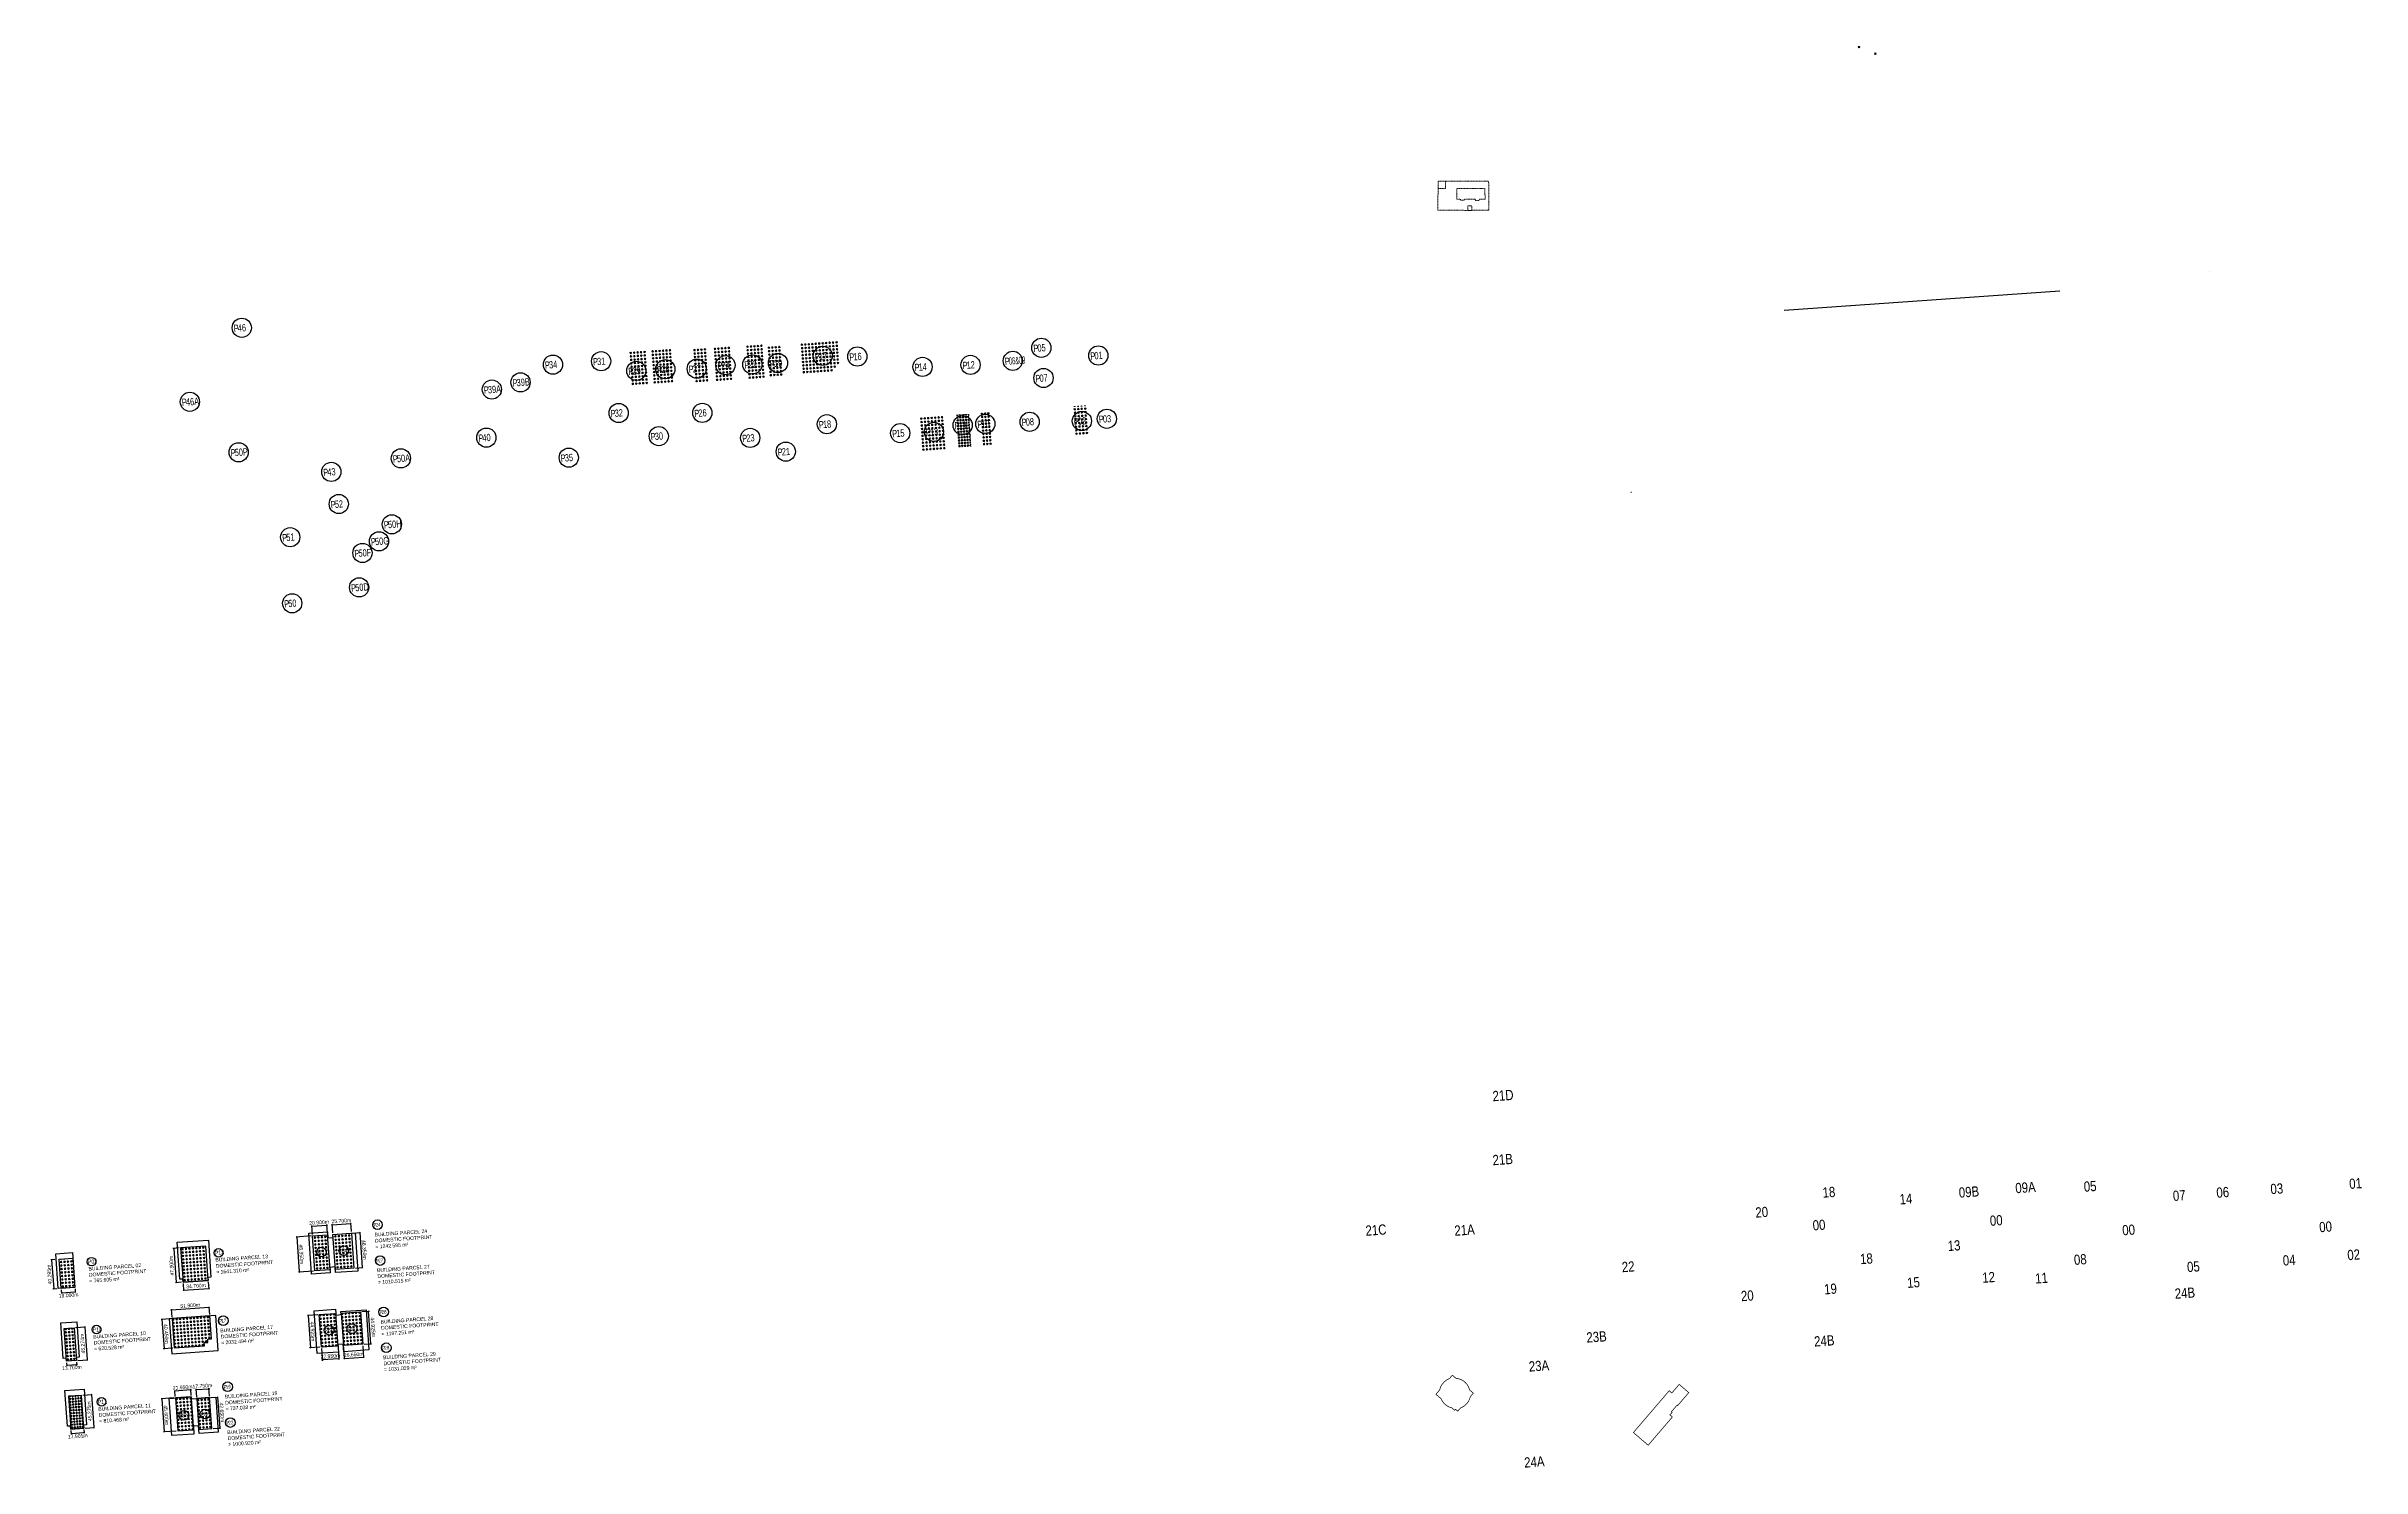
# Model space of a CAD drawing. Header units: metres. Extents: x 832186 to 835372, y 816492 to 818447.
import ezdxf
from ezdxf.xclip import XClip

# ---------------------------------------------------------------- set-up
doc = ezdxf.new("R2010")
doc.units = ezdxf.units.M
doc.header["$LTSCALE"] = 20
doc.header["$MEASUREMENT"] = 0
doc.header["$XCLIPFRAME"] = 0
for name, pattern in [('$AUDIT_BAD_LTYPE2', [0]), ('DASHDOT', [1, 0.5, -0.25, 0, -0.25]), ('DGN Style 2', [1.94727e-06, 0, -1.94727e-06]), ('HIDDEN', [0.375, 0.25, -0.125])]:
    doc.linetypes.add(name, pattern=pattern)
for name, color, linetype in [('$AUDIT-BAD-LAYER', 7, 'Continuous'), ('$AUDIT_BAD_LAYER1', 7, 'Continuous'), ('AR-BLINE_AR_BS_', 6, 'Continuous'), ('AR-BLINE_LOW_LEV', 6, 'Continuous'), ('AR-SIMS_BL_', 1, 'DASHDOT'), ('AR-SITE-TXT_AR_BS_', 4, 'Continuous'), ('AR-SITEROAD_AR_BS_', 252, 'Continuous'), ('AR-TXT_AR_BS', 4, 'Continuous'), ('RLP026_D', 1, 'Continuous'), ('RLP064_C240', 240, 'Continuous'), ('RLP0880_H1', 253, 'Continuous'), ('WKD071__', 10, 'Continuous')]:
    doc.layers.add(name, color=color, linetype=linetype)
doc.layers.add('3XPIR-ATK-ARC-DWG-1153-XXX-XXXX-WS4$0$01709-00 Working_EVA Hoarding Tree & Topo$0$EXTENT_LANDSCAPES TO REINSTATE', color=1, linetype='Continuous', lineweight=0)
doc.layers.add('ZONE - greenery at roof', color=8, linetype='Continuous', lineweight=0)
doc.layers.add('A-LGB', color=4, linetype='Continuous', plot=False)
doc.styles.get("Standard").update_dxf_attribs({"font": 'arial.ttf'})
doc.styles.add('Style-Arial', font='arial.ttf', dxfattribs={"width": 0.8})
doc.dimstyles.new('RLP-SIMPLEX-G3000_FOR BUILDING BLOCK - WKCDA', dxfattribs={"dimtxt": 5, "dimasz": 1, "dimexe": 1, "dimexo": 2, "dimgap": 2, "dimtad": 1, "dimdec": 3, "dimzin": 1, "dimdsep": 46, "dimtxsty": 'Style-Arial', "dimblk": 'OBLIQUE', "dimcen": 1, "dimclrd": 1, "dimclre": 1, "dimclrt": 4, "dimadec": 3, "dimazin": 3, "dimtfac": 1, "dimtdec": 3, "dimtix": 1, "dimtmove": 2, "dimatfit": 1, "dimfxl": 1, "dimtolj": 1, "dimtzin": 0, "dimarcsym": 1})

msp = doc.modelspace()

# ---------------------------------------------------------------- texts
at = {"layer": 'AR-SITE-TXT_AR_BS_', "color": 7, "width": 0.8}
for s, p in [('21D', (834176.3613, 816996.3863)), ('21B', (834176.3613, 816908.3579)), ('09B', (834817.782, 816863.7207)), ('09A', (834895.5749, 816869.8074)), ('05', (834989.7538, 816871.8813)), ('03', (835246.5554, 816868.5476)), ('01', (835354.9212, 816875.7494)), ('20', (834537.9607, 816836.2813)), ('18', (834630.3957, 816863.7175)), ('14', (834736.3236, 816854.3938)), ('07', (835112.3555, 816859.1912)), ('06', (835172.177, 816863.584)), ('21C', (834001.5758, 816811.3285)), ('21A', (834123.8472, 816811.3285)), ('00', (834616.7846, 816818.6005)), ('00', (834860.5522, 816824.9169)), ('00', (835042.7059, 816811.8847)), ('00', (835313.7003, 816816.1548)), ('18', (834681.9633, 816772.2534)), ('13', (834802.5558, 816790.3449)), ('08', (834976.2107, 816771.1941)), ('04', (835263.5332, 816770.2954)), ('02', (835352.3479, 816777.7397)), ('22', (834354.1919, 816761.2391)), ('15', (834746.7684, 816739.5965)), ('12', (834850.0641, 816746.6283)), ('11', (834922.8601, 816745.5929)), ('05', (835131.8249, 816761.337)), ('20', (834518.0956, 816721.3225)), ('19', (834632.5559, 816730.7253)), ('24B', (835114.9073, 816724.6796)), ('23B', (834305.4332, 816664.4187)), ('24B', (834618.7508, 816658.9501)), ('23A', (834226.2348, 816624.5059)), ('24A', (834219.8766, 816492.4035))]:
    msp.add_text(s, height=14.0625, rotation=4.0012398, dxfattribs=at).set_placement(p)
at = {"layer": 'AR-TXT_AR_BS', "style": 'Style-Arial', "width": 0.7}
for s, p in [('P13', (832418.1516, 816784.8173, 0)), ('P02', (832243.6026, 816772.618, 0)), ('P10', (832250.1294, 816679.2308, 0)), ('P11', (832257.081, 816579.7662, 0))]:
    msp.add_text(s, height=5.9, rotation=4.0000335, dxfattribs=at).set_placement(p)
at = {"layer": 'AR-TXT_AR_BS', "char_height": 5, "attachment_point": 1, "rotation": 4.0003038}
for s, insert in [('BUILDING PARCEL 24 DOMESTIC FOOTPRINT  \\P= 1242.595 m²', (832637.5383, 816815.4028, 0)), ('BUILDING PARCEL 13\\PDOMESTIC FOOTPRINT  \\P= 1641.310 m²', (832418.5354, 816780.6149, 0)), ('BUILDING PARCEL 02\\PDOMESTIC FOOTPRINT  \\P= 765.605 m²', (832243.9864, 816768.4156, 0)), ('BUILDING PARCEL 27\\PDOMESTIC FOOTPRINT  \\P= 1010.515 m²', (832640.9583, 816766.4681, 0)), ('BUILDING PARCEL 17\\PDOMESTIC FOOTPRINT  \\P= 2032.494 m²', (832425.3279, 816683.4278, 0)), ('BUILDING PARCEL 28 DOMESTIC FOOTPRINT  \\P= 1197.251 m²', (832645.9203, 816695.4711, 0)), ('BUILDING PARCEL 10\\PDOMESTIC FOOTPRINT  \\P= 620.528 m²', (832250.5133, 816675.0283, 0)), ('BUILDING PARCEL 29\\PDOMESTIC FOOTPRINT  \\P= 1031.029 m²', (832649.3404, 816646.5365, 0)), ('BUILDING PARCEL 19\\PDOMESTIC FOOTPRINT  \\P= 737.038 m²', (832431.4557, 816592.5942, 0)), ('BUILDING PARCEL 11\\PDOMESTIC FOOTPRINT  \\P= 810.468 m²', (832257.4649, 816575.5638, 0)), ('BUILDING PARCEL 22\\PDOMESTIC FOOTPRINT  \\P= 1000.920 m²', (832434.8758, 816543.6595, 0))]:
    msp.add_mtext_dynamic_manual_height_columns(s, width=82.46487, gutter_width=25, heights=[0], dxfattribs=dict(at, insert=insert))

# ---------------------------------------------------------------- blocks, each defined once
blk = doc.blocks.new('A$C77323F92')
at = {"layer": 'AR-SITEROAD_AR_BS_', "color": 253, "linetype": 'DGN Style 2', "lineweight": 0, "elevation": 50.1, "flags": 128}
blk.add_lwpolyline([(-318.1, 20.9), (-318.1, 20.7), (-329.4, 21.5), (-333.7, 22), (-340.7, 22.5), (-341.7, 22.5), (-364.8, 24.2), (-362.5, 54), (-362.2, 58.5), (-362.1, 59.5), (-361.8, 64), (-351.4, 63.2), (-292.4, 59.1), (-292.5, 56.6), (-292.6, 54.6), (-292.7, 53.6), (-293, 49.1), (-293.1, 47.1), (-294.5, 24.7), (-295, 19.2)], close=True, dxfattribs=at)
for points in [[(-362.5, 54), (-352.1, 53.2), (-351.8, 57.7), (-351.7, 58.7), (-351.4, 63.2)], [(-336.6, 52.1), (-337.6, 37.4), (-332.7, 37.1), (-332.9, 35.6), (-327.9, 35.2), (-327.7, 36.7), (-312.4, 35.7), (-312.4, 34.1), (-307.3, 33.7), (-307.1, 35.2), (-299, 34.7), (-298.2, 49.5), (-336.6, 52.1)], [(-318.1, 20.7), (-317.6, 26.9), (-323.2, 27.3), (-323.5, 21.1), (-318.1, 20.7)]]:
    blk.add_lwpolyline(points, dxfattribs=at)
blk = doc.blocks.new('_Oblique')
at = {"color": 0, "linetype": 'ByBlock', "lineweight": -2}
blk.add_line((0.5, 0.5), (-0.5, -0.5), dxfattribs=at)
blk = doc.blocks.new('*D8')
at = {"layer": 'Defpoints', "color": 0, "transparency": 16777216}
for p in [(832234.4, 816591.9), (832237.6, 816546.8), (832251.6, 816547.7)]:
    blk.add_point(p, dxfattribs=at)
at = {"layer": 'RLP026_D', "color": 1, "linetype": 'Continuous', "lineweight": -2, "transparency": 16777216}
for p, q in [((832236.4, 816592.1), (832249.4, 816593)), ((832248.4, 816592.9), (832251.6, 816547.7)), ((832239.5, 816546.9), (832252.6, 816547.8))]:
    blk.add_line(p, q, dxfattribs=at)
at = {"layer": 'RLP026_D', "color": 1, "lineweight": -2, "transparency": 16777216}
for p, rotation in [((832248.4, 816592.9), 94.00030380839566), ((832251.6, 816547.7), 274.0003038083956)]:
    blk.add_blockref('_Oblique', p, dxfattribs=dict(at, rotation=rotation))
at = {"layer": 'RLP026_D', "color": 4, "transparency": 16777216, "insert": (832245.5, 816570), "char_height": 5, "attachment_point": 5, "rotation": 94.0003, "style": 'Style-Arial'}
blk.add_mtext('\\A1;45.275m', dxfattribs=at)
blk = doc.blocks.new('*D9')
at = {"layer": 'Defpoints', "color": 0, "transparency": 16777216}
for p in [(832213.8, 816638.8), (832227.5, 816639.8), (832227.9, 816634.4)]:
    blk.add_point(p, dxfattribs=at)
at = {"layer": 'RLP026_D', "color": 1, "linetype": 'Continuous', "lineweight": -2, "transparency": 16777216}
for p, q in [((832214, 816636.8), (832214.3, 816632.5)), ((832214.2, 816633.5), (832227.9, 816634.4)), ((832227.6, 816637.8), (832228, 816633.4))]:
    blk.add_line(p, q, dxfattribs=at)
at = {"layer": 'RLP026_D', "color": 1, "lineweight": -2, "transparency": 16777216}
for p, rotation in [((832214.2, 816633.5), 184.0003038083956), ((832227.9, 816634.4), 4.000303808395637)]:
    blk.add_blockref('_Oblique', p, dxfattribs=dict(at, rotation=rotation))
at = {"layer": 'RLP026_D', "color": 4, "transparency": 16777216, "insert": (832221.3, 816630.1), "char_height": 5, "attachment_point": 5, "rotation": 4.0003, "style": 'Style-Arial'}
blk.add_mtext('\\A1;13.700m', dxfattribs=at)
blk = doc.blocks.new('*D10')
at = {"layer": 'Defpoints', "color": 0, "transparency": 16777216}
for p in [(832224.3, 816685), (832227.5, 816639.8), (832242.2, 816640.8)]:
    blk.add_point(p, dxfattribs=at)
at = {"layer": 'RLP026_D', "color": 1, "linetype": 'Continuous', "lineweight": -2, "transparency": 16777216}
for p, q in [((832226.3, 816685.1), (832240, 816686.1)), ((832239, 816686), (832242.2, 816640.8)), ((832229.5, 816639.9), (832243.2, 816640.9))]:
    blk.add_line(p, q, dxfattribs=at)
at = {"layer": 'RLP026_D', "color": 1, "lineweight": -2, "transparency": 16777216}
for p, rotation in [((832239, 816686), 94.00030380839566), ((832242.2, 816640.8), 274.0003038083956)]:
    blk.add_blockref('_Oblique', p, dxfattribs=dict(at, rotation=rotation))
at = {"layer": 'RLP026_D', "color": 4, "transparency": 16777216, "insert": (832236.1, 816663.1), "char_height": 5, "attachment_point": 5, "rotation": 94.0003, "style": 'Style-Arial'}
blk.add_mtext('\\A1;45.274m', dxfattribs=at)
blk = doc.blocks.new('*D11')
at = {"layer": 'Defpoints', "color": 0, "transparency": 16777216}
for p in [(832374.2, 816747.6), (832408.8, 816750), (832409.6, 816739.1)]:
    blk.add_point(p, dxfattribs=at)
at = {"layer": 'RLP026_D', "color": 1, "linetype": 'Continuous', "lineweight": -2, "transparency": 16777216}
for p, q in [((832374.3, 816745.6), (832375, 816735.7)), ((832375, 816736.7), (832409.6, 816739.1)), ((832409, 816748.1), (832409.6, 816738.1))]:
    blk.add_line(p, q, dxfattribs=at)
at = {"layer": 'RLP026_D', "color": 1, "lineweight": -2, "transparency": 16777216}
for p, rotation in [((832375, 816736.7), 184.0003038083956), ((832409.6, 816739.1), 4.000303808395637)]:
    blk.add_blockref('_Oblique', p, dxfattribs=dict(at, rotation=rotation))
at = {"layer": 'RLP026_D', "color": 4, "transparency": 16777216, "insert": (832392, 816742.5), "char_height": 5, "attachment_point": 5, "rotation": 4.0003, "style": 'Style-Arial'}
blk.add_mtext('\\A1;34.700m', dxfattribs=at)
blk = doc.blocks.new('*D6')
at = {"layer": 'Defpoints', "color": 0, "transparency": 16777216}
for p in [(832199.8, 816778.9), (832196.3, 816738.3), (832202.6, 816738.7)]:
    blk.add_point(p, dxfattribs=at)
at = {"layer": 'RLP064_C240', "color": 1, "linetype": 'Continuous', "lineweight": -2, "transparency": 16777216}
for p, q in [((832197.8, 816778.8), (832192.5, 816778.4)), ((832193.5, 816778.5), (832196.3, 816738.3)), ((832200.6, 816738.6), (832195.3, 816738.2))]:
    blk.add_line(p, q, dxfattribs=at)
at = {"layer": 'RLP064_C240', "color": 1, "lineweight": -2, "transparency": 16777216}
for p, rotation in [((832193.5, 816778.5), 94.00030380835858), ((832196.3, 816738.3), 274.0003038083586)]:
    blk.add_blockref('_Oblique', p, dxfattribs=dict(at, rotation=rotation))
at = {"layer": 'RLP064_C240', "color": 4, "transparency": 16777216, "insert": (832190.4, 816758.1), "char_height": 5, "attachment_point": 5, "rotation": 94.0003, "style": 'Style-Arial'}
blk.add_mtext('\\A1;40.295m', dxfattribs=at)
blk = doc.blocks.new('*D7')
at = {"layer": 'AR-TXT_AR_BS', "color": 1, "linetype": 'Continuous', "lineweight": -2, "transparency": 16777216}
for p, q in [((832368.9, 816794.7), (832360.4, 816794.1)), ((832361.4, 816794.1), (832364.7, 816747)), ((832372.2, 816747.5), (832363.7, 816746.9))]:
    blk.add_line(p, q, dxfattribs=at)
at = {"layer": 'Defpoints', "color": 0, "transparency": 16777216}
for p in [(832370.9, 816794.8), (832364.7, 816747), (832374.2, 816747.6)]:
    blk.add_point(p, dxfattribs=at)
at = {"layer": 'AR-TXT_AR_BS', "color": 1, "lineweight": -2, "transparency": 16777216}
for p, rotation in [((832361.4, 816794.1), 94.00030380835858), ((832364.7, 816747), 274.0003038083586)]:
    blk.add_blockref('_Oblique', p, dxfattribs=dict(at, rotation=rotation))
at = {"layer": 'AR-TXT_AR_BS', "color": 4, "transparency": 16777216, "insert": (832358.5, 816770.2), "char_height": 5, "attachment_point": 5, "rotation": 94.0003, "style": 'Style-Arial'}
blk.add_mtext('\\A1;47.300m', dxfattribs=at)
blk = doc.blocks.new('P_SYM')
at = {"layer": 'AR-TXT_AR_BS'}
blk.add_circle((0, 0), 13.2, dxfattribs=at)
at = {"layer": 'AR-TXT_AR_BS', "insert": (-11.4, 4.1, 0), "char_height": 10, "attachment_point": 1, "rotation": 4, "style": 'Style-Arial'}
blk.add_mtext_dynamic_manual_height_columns('{\\W0.7;P}', width=42.564, gutter_width=25, heights=[0], dxfattribs=at)
at = {"layer": 'AR-TXT_AR_BS', "style": 'Style-Arial', "width": 0.7}
blk.add_attdef('39A', (-5.1, -5.4, 0), '', height=10, rotation=4, dxfattribs=at)
blk = doc.blocks.new('DOT')
at = {"layer": 'ZONE - greenery at roof', "true_color": 0x808080}
h = blk.add_hatch(color=8, dxfattribs=at)
h.dxf.hatch_style = 1
edge = h.paths.add_edge_path()
edge.add_arc((0, 0), 1.12, 4, 364)
at = {"layer": 'ZONE - greenery at roof', "color": 8, "true_color": 0x808080}
blk.add_circle((0, 0), 1.12, dxfattribs=at)
blk = doc.blocks.new('*D23')
at = {"layer": 'Defpoints', "color": 0, "transparency": 16777216}
for p in [(832618.2, 816707), (832629.6, 816707.8), (832621.4, 816662.2)]:
    blk.add_point(p, dxfattribs=at)
at = {"layer": 'RLP026_D', "color": 1, "linetype": 'Continuous', "lineweight": -2, "transparency": 16777216}
for p, q in [((832620.2, 816707.1), (832630.6, 816707.8)), ((832632.7, 816663), (832629.6, 816707.8)), ((832623.4, 816662.3), (832633.7, 816663))]:
    blk.add_line(p, q, dxfattribs=at)
at = {"layer": 'RLP026_D', "color": 1, "lineweight": -2, "transparency": 16777216}
for p, rotation in [((832629.6, 816707.8), 93.99890851575793), ((832632.7, 816663), 273.9989085157579)]:
    blk.add_blockref('_Oblique', p, dxfattribs=dict(at, rotation=rotation))
at = {"layer": 'RLP026_D', "color": 4, "transparency": 16777216, "insert": (832635.7, 816685.7), "char_height": 5, "attachment_point": 5, "rotation": 273.9989, "style": 'Style-Arial'}
blk.add_mtext('\\A1;44.925m', dxfattribs=at)
blk = doc.blocks.new('*D24')
at = {"layer": 'Defpoints', "color": 0, "transparency": 16777216}
for p in [(832594.8, 816660.3), (832621.4, 816662.2), (832622.6, 816644.5)]:
    blk.add_point(p, dxfattribs=at)
at = {"layer": 'RLP026_D', "color": 1, "linetype": 'Continuous', "lineweight": -2, "transparency": 16777216}
for p, q in [((832594.9, 816658.3), (832596.1, 816641.7)), ((832621.5, 816660.2), (832622.7, 816643.5)), ((832596, 816642.7), (832622.6, 816644.5))]:
    blk.add_line(p, q, dxfattribs=at)
at = {"layer": 'RLP026_D', "color": 1, "lineweight": -2, "transparency": 16777216}
for p, rotation in [((832596, 816642.7), 183.9989085159038), ((832622.6, 816644.5), 3.998908515903908)]:
    blk.add_blockref('_Oblique', p, dxfattribs=dict(at, rotation=rotation))
at = {"layer": 'RLP026_D', "color": 4, "transparency": 16777216, "insert": (832609, 816648.1), "char_height": 5, "attachment_point": 5, "rotation": 3.9989, "style": 'Style-Arial'}
blk.add_mtext('\\A1;26.650m', dxfattribs=at)
blk = doc.blocks.new('*D25')
at = {"layer": 'Defpoints', "color": 0, "transparency": 16777216}
for p in [(832564.6, 816658.2), (832587.5, 816659.8), (832565.8, 816640.6)]:
    blk.add_point(p, dxfattribs=at)
at = {"layer": 'RLP026_D', "color": 1, "linetype": 'Continuous', "lineweight": -2, "transparency": 16777216}
for p, q in [((832587.6, 816657.8), (832588.8, 816641.2)), ((832564.8, 816656.2), (832565.9, 816639.6)), ((832565.8, 816640.6), (832564.8, 816640.5)), ((832588.7, 816642.2), (832565.8, 816640.6)), ((832588.7, 816642.2), (832589.7, 816642.2))]:
    blk.add_line(p, q, dxfattribs=at)
at = {"layer": 'RLP026_D', "color": 1, "lineweight": -2, "transparency": 16777216}
for p, rotation in [((832565.8, 816640.6), 3.998908516121242), ((832588.7, 816642.2), 183.9989085161212)]:
    blk.add_blockref('_Oblique', p, dxfattribs=dict(at, rotation=rotation))
at = {"layer": 'RLP026_D', "color": 4, "transparency": 16777216, "insert": (832577, 816645.9), "char_height": 5, "attachment_point": 5, "rotation": 3.9989, "style": 'Style-Arial'}
blk.add_mtext('\\A1;22.950m', dxfattribs=at)
blk = doc.blocks.new('*D26')
at = {"layer": 'Defpoints', "color": 0, "transparency": 16777216}
for p in [(832561.5, 816703), (832549.4, 816657.1), (832564.6, 816658.2)]:
    blk.add_point(p, dxfattribs=at)
at = {"layer": 'RLP026_D', "color": 1, "linetype": 'Continuous', "lineweight": -2, "transparency": 16777216}
for p, q in [((832559.5, 816702.9), (832545.3, 816701.9)), ((832546.3, 816701.9), (832549.4, 816657.1)), ((832562.6, 816658.1), (832548.4, 816657.1))]:
    blk.add_line(p, q, dxfattribs=at)
at = {"layer": 'RLP026_D', "color": 1, "lineweight": -2, "transparency": 16777216}
for p, rotation in [((832546.3, 816701.9), 93.99890851620235), ((832549.4, 816657.1), 273.9989085162023)]:
    blk.add_blockref('_Oblique', p, dxfattribs=dict(at, rotation=rotation))
at = {"layer": 'RLP026_D', "color": 4, "transparency": 16777216, "insert": (832552.4, 816679.9), "char_height": 5, "attachment_point": 5, "rotation": 273.9989, "style": 'Style-Arial'}
blk.add_mtext('\\A1;44.925m', dxfattribs=at)
blk = doc.blocks.new('*D27')
at = {"layer": 'Defpoints', "color": 0, "transparency": 16777216}
for p in [(832358.4, 816709.3), (832359.2, 816697.5), (832411, 816701.1)]:
    blk.add_point(p, dxfattribs=at)
at = {"layer": 'RLP026_D', "color": 1, "linetype": 'Continuous', "lineweight": -2, "transparency": 16777216}
for p, q in [((832359.1, 816699.5), (832358.3, 816710.3)), ((832410.2, 816712.9), (832358.4, 816709.3)), ((832410.9, 816703.1), (832410.1, 816713.9))]:
    blk.add_line(p, q, dxfattribs=at)
at = {"layer": 'RLP026_D', "color": 1, "lineweight": -2, "transparency": 16777216}
for p, rotation in [((832358.4, 816709.3), 183.9989085162143), ((832410.2, 816712.9), 3.998908516214318)]:
    blk.add_blockref('_Oblique', p, dxfattribs=dict(at, rotation=rotation))
at = {"layer": 'RLP026_D', "color": 4, "transparency": 16777216, "insert": (832384, 816715.6), "char_height": 5, "attachment_point": 5, "rotation": 3.9989, "style": 'Style-Arial'}
blk.add_mtext('\\A1;51.900m', dxfattribs=at)
blk = doc.blocks.new('*D28')
at = {"layer": 'Defpoints', "color": 0, "transparency": 16777216}
for p in [(832359.2, 816697.5), (832362, 816657.1), (832348.1, 816656.1)]:
    blk.add_point(p, dxfattribs=at)
at = {"layer": 'RLP026_D', "color": 1, "linetype": 'Continuous', "lineweight": -2, "transparency": 16777216}
for p, q in [((832357.2, 816697.3), (832344.2, 816696.4)), ((832345.2, 816696.5), (832348.1, 816656.1)), ((832360, 816657), (832347.1, 816656.1))]:
    blk.add_line(p, q, dxfattribs=at)
at = {"layer": 'RLP026_D', "color": 1, "lineweight": -2, "transparency": 16777216}
for p, rotation in [((832345.2, 816696.5), 93.99890851590513), ((832348.1, 816656.1), 273.9989085159051)]:
    blk.add_blockref('_Oblique', p, dxfattribs=dict(at, rotation=rotation))
at = {"layer": 'RLP026_D', "color": 4, "transparency": 16777216, "insert": (832351.2, 816676.6), "char_height": 5, "attachment_point": 5, "rotation": 273.9989, "style": 'Style-Arial'}
blk.add_mtext('\\A1;40.450m', dxfattribs=at)
blk = doc.blocks.new('*D29')
at = {"layer": 'Defpoints', "color": 0, "transparency": 16777216}
for p in [(832363.7, 816588.4), (832348.2, 816541.6), (832366.9, 816542.9)]:
    blk.add_point(p, dxfattribs=at)
at = {"layer": 'RLP026_D', "color": 1, "linetype": 'Continuous', "lineweight": -2, "transparency": 16777216}
for p, q in [((832361.7, 816588.3), (832344, 816587)), ((832345, 816587.1), (832348.2, 816541.6)), ((832364.9, 816542.8), (832347.2, 816541.6))]:
    blk.add_line(p, q, dxfattribs=at)
at = {"layer": 'RLP026_D', "color": 1, "lineweight": -2, "transparency": 16777216}
for p, rotation in [((832345, 816587.1), 93.99890851685858), ((832348.2, 816541.6), 273.9989085168586)]:
    blk.add_blockref('_Oblique', p, dxfattribs=dict(at, rotation=rotation))
at = {"layer": 'RLP026_D', "color": 4, "transparency": 16777216, "insert": (832351.1, 816564.7), "char_height": 5, "attachment_point": 5, "rotation": 273.9989, "style": 'Style-Arial'}
blk.add_mtext('\\A1;45.600m', dxfattribs=at)
blk = doc.blocks.new('*D30')
at = {"layer": 'Defpoints', "color": 0, "transparency": 16777216}
for p in [(832410, 816601), (832393.1, 816587.5), (832410.8, 816588.8)]:
    blk.add_point(p, dxfattribs=at)
at = {"layer": 'RLP026_D', "color": 1, "linetype": 'Continuous', "lineweight": -2, "transparency": 16777216}
for p, q in [((832392.3, 816599.8), (832391.3, 816599.7)), ((832393, 816589.5), (832392.2, 816600.8)), ((832392.3, 816599.8), (832410, 816601)), ((832410.7, 816590.8), (832409.9, 816602)), ((832410, 816601), (832411, 816601.1))]:
    blk.add_line(p, q, dxfattribs=at)
at = {"layer": 'RLP026_D', "color": 1, "lineweight": -2, "transparency": 16777216}
for p, rotation in [((832392.3, 816599.8), 3.998908516767175), ((832410, 816601), 183.9989085167672)]:
    blk.add_blockref('_Oblique', p, dxfattribs=dict(at, rotation=rotation))
at = {"layer": 'RLP026_D', "color": 4, "transparency": 16777216, "insert": (832400.8, 816604.9), "char_height": 5, "attachment_point": 5, "rotation": 3.9989, "style": 'Style-Arial'}
blk.add_mtext('\\A1;17.750m', dxfattribs=at)
blk = doc.blocks.new('*D31')
at = {"layer": 'Defpoints', "color": 0, "transparency": 16777216}
for p in [(832410.8, 816588.8), (832413.8, 816546.2), (832424.7, 816547)]:
    blk.add_point(p, dxfattribs=at)
at = {"layer": 'RLP026_D', "color": 1, "linetype": 'Continuous', "lineweight": -2, "transparency": 16777216}
for p, q in [((832412.8, 816588.9), (832422.7, 816589.6)), ((832421.7, 816589.5), (832424.7, 816547)), ((832415.8, 816546.3), (832425.7, 816547))]:
    blk.add_line(p, q, dxfattribs=at)
at = {"layer": 'RLP026_D', "color": 1, "lineweight": -2, "transparency": 16777216}
for p, rotation in [((832421.7, 816589.5), 93.99890851593366), ((832424.7, 816547), 273.9989085159336)]:
    blk.add_blockref('_Oblique', p, dxfattribs=dict(at, rotation=rotation))
at = {"layer": 'RLP026_D', "color": 4, "transparency": 16777216, "insert": (832427.7, 816568.6), "char_height": 5, "attachment_point": 5, "rotation": 273.9989, "style": 'Style-Arial'}
blk.add_mtext('\\A1;42.650m', dxfattribs=at)
blk = doc.blocks.new('*D32')
at = {"layer": 'Defpoints', "color": 0, "transparency": 16777216}
for p in [(832363.1, 816597.7), (832363.7, 816588.4), (832385.6, 816590)]:
    blk.add_point(p, dxfattribs=at)
at = {"layer": 'RLP026_D', "color": 1, "linetype": 'Continuous', "lineweight": -2, "transparency": 16777216}
for p, q in [((832363.1, 816597.7), (832362.1, 816597.7)), ((832363.6, 816590.4), (832363, 816598.7)), ((832385, 816599.3), (832363.1, 816597.7)), ((832385.5, 816591.9), (832384.9, 816600.3)), ((832385, 816599.3), (832386, 816599.3))]:
    blk.add_line(p, q, dxfattribs=at)
at = {"layer": 'RLP026_D', "color": 1, "lineweight": -2, "transparency": 16777216}
for p, rotation in [((832363.1, 816597.7), 3.998908516590946), ((832385, 816599.3), 183.9989085165909)]:
    blk.add_blockref('_Oblique', p, dxfattribs=dict(at, rotation=rotation))
at = {"layer": 'RLP026_D', "color": 4, "transparency": 16777216, "insert": (832373.7, 816603), "char_height": 5, "attachment_point": 5, "rotation": 3.9989, "style": 'Style-Arial'}
blk.add_mtext('\\A1;21.950m', dxfattribs=at)
blk = doc.blocks.new('*D33')
at = {"layer": 'Defpoints', "color": 0, "transparency": 16777216}
for p in [(832552.3, 816811.3, 0), (832534.2, 816761.6), (832555.7, 816763.1, 0)]:
    blk.add_point(p, dxfattribs=at)
at = {"layer": 'RLP026_D', "color": 1, "linetype": 'Continuous', "lineweight": -2, "transparency": 16777216}
for p, q in [((832550.3, 816811.2), (832529.9, 816809.7)), ((832530.9, 816809.8), (832534.2, 816761.6)), ((832553.7, 816762.9), (832533.2, 816761.5))]:
    blk.add_line(p, q, dxfattribs=at)
at = {"layer": 'RLP026_D', "color": 1, "lineweight": -2, "transparency": 16777216}
for p, rotation in [((832530.9, 816809.8), 93.99890851614619), ((832534.2, 816761.6), 273.9989085161462)]:
    blk.add_blockref('_Oblique', p, dxfattribs=dict(at, rotation=rotation))
at = {"layer": 'RLP026_D', "color": 4, "transparency": 16777216, "insert": (832537.1, 816786), "char_height": 5, "attachment_point": 5, "rotation": 273.9989, "style": 'Style-Arial'}
blk.add_mtext('\\A1;48.350m', dxfattribs=at)
blk = doc.blocks.new('*D34')
at = {"layer": 'Defpoints', "color": 0, "transparency": 16777216}
for p in [(832572.2, 816826.1), (832552.3, 816811.3, 0), (832573.1, 816812.8, 0)]:
    blk.add_point(p, dxfattribs=at)
at = {"layer": 'RLP026_D', "color": 1, "linetype": 'Continuous', "lineweight": -2, "transparency": 16777216}
for p, q in [((832551.3, 816824.5), (832550.3, 816824.5)), ((832551.3, 816824.5), (832572.2, 816826.1)), ((832552.2, 816813.3), (832551.3, 816825.5)), ((832573, 816814.8), (832572.1, 816827.1)), ((832572.2, 816826.1), (832573.2, 816826.1))]:
    blk.add_line(p, q, dxfattribs=at)
at = {"layer": 'RLP026_D', "color": 1, "lineweight": -2, "transparency": 16777216}
for p, rotation in [((832551.3, 816824.5), 4.135979497642003), ((832572.2, 816826.1), 184.135979497642)]:
    blk.add_blockref('_Oblique', p, dxfattribs=dict(at, rotation=rotation))
at = {"layer": 'RLP026_D', "color": 4, "transparency": 16777216, "insert": (832561.4, 816829.8), "char_height": 5, "attachment_point": 5, "rotation": 4.136, "style": 'Style-Arial'}
blk.add_mtext('\\A1;20.900m', dxfattribs=at)
blk = doc.blocks.new('*D35')
at = {"layer": 'Defpoints', "color": 0, "transparency": 16777216}
for p in [(832605.1, 816828.3), (832580.4, 816813.3, 0), (832606.1, 816815.1, 0)]:
    blk.add_point(p, dxfattribs=at)
at = {"layer": 'RLP026_D', "color": 1, "linetype": 'Continuous', "lineweight": -2, "transparency": 16777216}
for p, q in [((832580.3, 816815.3), (832579.4, 816827.5)), ((832579.5, 816826.5), (832605.1, 816828.3)), ((832605.9, 816817.1), (832605.1, 816829.3))]:
    blk.add_line(p, q, dxfattribs=at)
at = {"layer": 'RLP026_D', "color": 1, "lineweight": -2, "transparency": 16777216}
for p, rotation in [((832579.5, 816826.5), 183.9989085162474), ((832605.1, 816828.3), 3.998908516247396)]:
    blk.add_blockref('_Oblique', p, dxfattribs=dict(at, rotation=rotation))
at = {"layer": 'RLP026_D', "color": 4, "transparency": 16777216, "insert": (832592, 816832), "char_height": 5, "attachment_point": 5, "rotation": 3.9989, "style": 'Style-Arial'}
blk.add_mtext('\\A1;25.700m', dxfattribs=at)
blk = doc.blocks.new('*D36')
at = {"layer": 'Defpoints', "color": 0, "transparency": 16777216}
for p in [(832606.1, 816815.1, 0), (832609.4, 816766.8, 0), (832620.8, 816767.6)]:
    blk.add_point(p, dxfattribs=at)
at = {"layer": 'RLP026_D', "color": 1, "linetype": 'Continuous', "lineweight": -2, "transparency": 16777216}
for p, q in [((832608.1, 816815.2), (832618.5, 816815.9)), ((832617.5, 816815.9), (832620.8, 816767.6)), ((832611.4, 816767), (832621.8, 816767.7))]:
    blk.add_line(p, q, dxfattribs=at)
at = {"layer": 'RLP026_D', "color": 1, "lineweight": -2, "transparency": 16777216}
for p, rotation in [((832617.5, 816815.9), 93.99890851628413), ((832620.8, 816767.6), 273.9989085162842)]:
    blk.add_blockref('_Oblique', p, dxfattribs=dict(at, rotation=rotation))
at = {"layer": 'RLP026_D', "color": 4, "transparency": 16777216, "insert": (832623.7, 816792.1), "char_height": 5, "attachment_point": 5, "rotation": 273.9989, "style": 'Style-Arial'}
blk.add_mtext('\\A1;48.350m', dxfattribs=at)

# ---------------------------------------------------------------- dimensions: what is measured, and where the dimension line sits
at = {"layer": 'AR-TXT_AR_BS'}
dim = msp.add_aligned_dim(p1=(832370.9001, 816794.8103, 0), p2=(832374.1999, 816747.6256, 0), distance=-9.5006, dimstyle='RLP-SIMPLEX-G3000_FOR BUILDING BLOCK - WKCDA', override={"dimpost": 'm'}, dxfattribs=at)
dim.commit()
dim.dimension.update_dxf_attribs({"geometry": '*D7', "text_midpoint": (832358.5291, 816770.2375, 0)})
msp.add_linear_dim(base=(832237.9849, 816540.7396, 0), p1=(832219.6998, 816545.4846, 0), p2=(832237.5555, 816546.7584, 0), angle=4.0804699, location=(832229.3469, 816535.8664, 0), dimstyle='RLP-SIMPLEX-G3000_FOR BUILDING BLOCK - WKCDA', override={"dimpost": '<>m'}, dxfattribs=at).render()
at = {"layer": 'RLP026_D', "color": 1}
for p1, p2, distance, picture, middle in [((832552.3034, 816811.2997, 0), (832573.149, 816812.807, 0), 13.2841, '*D34', (832561.4397, 816829.8438)), ((832580.4347, 816813.2662, 0), (832606.0722, 816815.0585, 0), 13.2963, '*D35', (832592.0087, 816831.9681)), ((832606.0722, 816815.0585, 0), (832609.444, 816766.8262, 0), 11.4186, '*D36', (832623.6923, 816792.0563)), ((832552.3034, 816811.2997, 0), (832555.6752, 816763.0674, 0), -21.5014, '*D33', (832537.0838, 816786.0017)), ((832359.2224, 816697.4694), (832362.0433, 816657.1178), -14.021, '*D28', (832351.1877, 816676.6333)), ((832410.996, 816701.0887), (832359.2224, 816697.4694), -11.8208, '*D27', (832383.9673, 816715.6129)), ((832561.4819, 816703.0068, 0), (832564.6149, 816658.1912, 0), -15.2229, '*D26', (832552.4044, 816679.8549, 0)), ((832621.3764, 816662.1592, 0), (832618.2434, 816706.9748, 0), -11.3531, '*D23', (832635.6772, 816685.6763, 0)), ((832587.509, 816659.7916, 0), (832564.6149, 816658.1912, 0), 17.6694, '*D25', (832576.9767, 816645.9068, 0)), ((832594.7913, 816660.3007, 0), (832621.3764, 816662.1592, 0), -17.6694, '*D24', (832608.9985, 816648.1453, 0)), ((832385.6214, 816589.9522), (832363.7248, 816588.4214), -9.3423, '*D32', (832373.7041, 816603.0481)), ((832393.1094, 816587.5184), (832410.8161, 816588.7563), 12.2923, '*D30', (832400.788, 816604.9415)), ((832363.7248, 816588.4214), (832366.9049, 816542.9324), -18.7915, '*D29', (832351.1109, 816564.684)), ((832410.8161, 816588.7563), (832413.7904, 816546.2101), 10.9294, '*D31', (832427.7479, 816568.5629))]:
    dim = msp.add_aligned_dim(p1=p1, p2=p2, distance=distance, dimstyle='RLP-SIMPLEX-G3000_FOR BUILDING BLOCK - WKCDA', override={"dimpost": 'm'}, dxfattribs=at)
    dim.commit()
    dim.dimension.update_dxf_attribs({"geometry": picture, "text_midpoint": middle})
for base, p1, p2, angle, picture, middle in [((832409.579, 816739.1263, 0), (832374.1999, 816747.6256, 0), (832408.8153, 816750.0463, 0), 4.0003038, '*D11', (832391.9535, 816742.4594, 0)), ((832242.1834, 816640.836), (832224.3447, 816684.9729), (832227.5028, 816639.8094), 94.0003038, '*D10', (832236.0625, 816663.1001)), ((832251.5988, 816547.7405, 0), (832234.3971, 816591.9227, 0), (832237.5539, 816546.7583, 0), 94.0003038, '*D8', (832245.4778, 816570.005, 0))]:
    dim = msp.add_linear_dim(base=base, p1=p1, p2=p2, angle=angle, dimstyle='RLP-SIMPLEX-G3000_FOR BUILDING BLOCK - WKCDA', override={"dimpost": 'm'}, dxfattribs=at)
    dim.commit()
    dim.dimension.update_dxf_attribs({"geometry": picture, "text_midpoint": middle})
dim = msp.add_linear_dim(base=(832227.8808, 816634.4079), p1=(832213.8385, 816638.8282), p2=(832227.5049, 816639.7836), angle=4.0003038, dimstyle='RLP-SIMPLEX-G3000_FOR BUILDING BLOCK - WKCDA', override={"dimpost": 'm'}, dxfattribs=at)
dim.commit()
dim.dimension.update_dxf_attribs({"geometry": '*D9', "text_midpoint": (832221.315, 816630.1069), "dimtype": 160})
at = {"layer": 'RLP064_C240'}
dim = msp.add_aligned_dim(p1=(832199.8176, 816778.9172, 0), p2=(832202.6286, 816738.7201, 0), distance=-6.3449, dimstyle='RLP-SIMPLEX-G3000_FOR BUILDING BLOCK - WKCDA', override={"dimpost": 'm'}, dxfattribs=at)
dim.commit()
dim.dimension.update_dxf_attribs({"geometry": '*D6', "text_midpoint": (832190.3519, 816758.0584, 0)})
msp.add_linear_dim(base=(832225.9887, 816734.3572, 0), p1=(832206.6177, 816738.9991, 0), p2=(832225.5714, 816740.3246, 0), angle=4.0003038, location=(832216.8002, 816729.5718, 0), dimstyle='RLP-SIMPLEX-G3000_FOR BUILDING BLOCK - WKCDA', override={"dimpost": '<>m'}, dxfattribs=at).render()

# ---------------------------------------------------------------- hatches: boundary and pattern name
at = {"layer": 'RLP0880_H1'}
h = msp.add_hatch(color=256, dxfattribs=at)
edge = h.paths.add_edge_path()
edge.add_arc((834414.7322, 818039.6288), 13.6648, 174.8479673, 175.0349736)
edge.add_line((834401.1187, 818040.8115), (834401.1244, 818040.856))
edge.add_line((834401.1244, 818040.856), (834401.1226, 818040.8559))

# ---------------------------------------------------------------- linework, layer by layer
at = {"layer": '$AUDIT-BAD-LAYER', "color": 68, "lineweight": 0}
for p, q in [((834680.0274, 818447.4041), (834680.0275, 818445.4041)), ((834702.5467, 818438.2626), (834702.5467, 818436.2626))]:
    msp.add_line(p, q, dxfattribs=at)
at = {"layer": '$AUDIT-BAD-LAYER', "color": 68, "lineweight": 0, "extrusion": (0, 0, -1)}
for centre in [(-834680.0272, 818447.8199), (-834702.5464, 818438.6784)]:
    msp.add_arc(centre, 1.0831, 202.5920316, 337.4051816, dxfattribs=at)
at = {"layer": '$AUDIT-BAD-LAYER', "color": 68, "lineweight": 0}
for centre in [(834680.0272, 818444.9876), (834702.5465, 818435.8462)]:
    msp.add_arc(centre, 1.0831, 22.5948184, 157.4079684, dxfattribs=at)
at = {"layer": '$AUDIT_BAD_LAYER1', "color": 5, "linetype": '$AUDIT_BAD_LTYPE2'}
msp.add_line((833525.0677, 818023.4847), (833525.0722, 818023.485), dxfattribs=at)
at = {"layer": '3XPIR-ATK-ARC-DWG-1153-XXX-XXXX-WS4$0$01709-00 Working_EVA Hoarding Tree & Topo$0$EXTENT_LANDSCAPES TO REINSTATE'}
msp.add_arc((834375.182, 817829.1874), 10, 147.6752176, 152.8595186, dxfattribs=at)
at = {"layer": 'A-LGB', "linetype": 'ByBlock', "ltscale": 100}
msp.add_line((834577.22, 818084.3857), (834956.457, 818110.8907), dxfattribs=at)
msp.add_line((834577.22, 818084.3857), (834956.457, 818110.8907), dxfattribs=at)
at = {"layer": 'AR-BLINE_AR_BS_', "color": 5, "extrusion": (0, 0, -1)}
for p, q in [((835162.1372, 818137.9797, 3.15), (835162.1417, 818137.98, 3.15)), ((833525.0677, 818023.4847, 3.15), (833525.0722, 818023.485, 3.15))]:
    msp.add_line(p, q, dxfattribs=at)
at = {"layer": 'AR-BLINE_AR_BS_', "elevation": 0, "flags": 128}
msp.add_lwpolyline([(832366.1523, 816802.4979), (832409.1473, 816805.5046), (832412.7121, 816754.5291), (832408.5223, 816754.2361), (832408.8153, 816750.0463), (832374.1999, 816747.6256), (832373.9069, 816751.8153), (832369.7171, 816751.5223), (832366.1523, 816802.4979)], dxfattribs=at)
at = {"layer": 'AR-BLINE_AR_BS_', "elevation": 0}
for points in [[(832374.1999, 816747.6256), (832408.8153, 816750.0463), (832405.5156, 816797.2311), (832370.9001, 816794.8103)], [(832219.6998, 816545.4846), (832237.5573, 816546.7335), (832234.3971, 816591.9227), (832216.5396, 816590.6738)]]:
    msp.add_lwpolyline(points, close=True, dxfattribs=at)
at = {"layer": 'AR-BLINE_AR_BS_', "elevation": 0, "flags": 128}
msp.add_lwpolyline([(832203.8067, 816779.1962), (832222.7604, 816780.5216), (832225.5714, 816740.3246), (832206.6177, 816738.9991)], close=True, dxfattribs=at)
at = {"layer": 'AR-BLINE_AR_BS_', "flags": 128}
msp.add_lwpolyline([(832210.6784, 816684.0172), (832224.3447, 816684.9729), (832227.5049, 816639.7836), (832213.8385, 816638.8282)], close=True, dxfattribs=at)
at = {"layer": 'AR-BLINE_LOW_LEV', "elevation": 0}
for points in [[(832576.8207, 816760.2852), (832551.1883, 816758.4933), (832547.2272, 816815.155), (832572.8596, 816816.9469), (832573.4384, 816808.6671), (832580.7207, 816809.1762), (832580.4347, 816813.2662), (832610.8605, 816815.3932), (832614.5287, 816762.9213), (832584.1029, 816760.7943), (832583.566, 816768.4756), (832576.2837, 816767.9665)], [(832199.28, 816786.6038), (832222.2228, 816788.2082), (832225.5714, 816740.3246), (832202.6286, 816738.7201)], [(832576.2837, 816767.9665), (832576.5243, 816764.5249), (832555.6752, 816763.0674), (832552.3034, 816811.2997), (832573.1525, 816812.7572), (832573.4384, 816808.6671), (832580.7207, 816809.1762), (832580.4347, 816813.2662), (832606.0722, 816815.0585), (832609.444, 816766.8262), (832583.8065, 816765.034), (832583.566, 816768.4756)], [(832209.3535, 816642.7504), (832205.9282, 816691.7308), (832227.9743, 816693.2725), (832231.3996, 816644.2921), (832227.2098, 816643.9991), (832227.5028, 816639.8094), (832213.8362, 816638.8536), (832213.5432, 816643.0434)], [(832588.0896, 816651.4869), (832558.811, 816649.4401), (832554.6896, 816708.3962), (832583.9681, 816710.443), (832584.3761, 816704.6073), (832584.5295, 816702.4126), (832591.8117, 816702.9217), (832591.5049, 816707.311), (832626.1204, 816709.7309), (832629.9873, 816654.4159), (832595.3718, 816651.996), (832594.6378, 816662.4954), (832587.3556, 816661.9863)], [(832215.2148, 816549.4064), (832211.7895, 816598.3867), (832238.0254, 816600.2215), (832241.4507, 816551.2411), (832237.2609, 816550.9481), (832237.5539, 816546.7583), (832219.6975, 816545.5096), (832219.4045, 816549.6994)]]:
    msp.add_lwpolyline(points, close=True, dxfattribs=at)
for points in [[(832576.5243, 816764.5249), (832573.1525, 816812.7572)], [(832583.8065, 816765.034), (832580.4347, 816813.2662), (832606.0722, 816815.0585)], [(832587.509, 816659.7916), (832564.6149, 816658.1912), (832561.4819, 816703.0068), (832584.3761, 816704.6073), (832584.5295, 816702.4126), (832591.8117, 816702.9217), (832591.6583, 816705.1163), (832618.2434, 816706.9748), (832621.3764, 816662.1592), (832594.7913, 816660.3007), (832594.6378, 816662.4954), (832587.3556, 816661.9863), (832587.509, 816659.7916)], [(832587.509, 816659.7916), (832584.3761, 816704.6073)], [(832591.6583, 816705.1163), (832594.7913, 816660.3007)]]:
    msp.add_lwpolyline(points, dxfattribs=at)
at = {"layer": 'AR-BLINE_LOW_LEV'}
for points in [[(832358.6787, 816648.9633), (832422.6227, 816653.4335), (832419.2509, 816701.6658), (832355.3069, 816697.1956)], [(832422.7171, 816541.1202), (832396.4812, 816539.2861), (832395.721, 816550.1596), (832388.4388, 816549.6505), (832389.1989, 816538.7771), (832358.7732, 816536.6501), (832355.1957, 816587.8252), (832385.6214, 816589.9522), (832385.8271, 816587.0093), (832419.3453, 816589.3525)], [(832385.8271, 816587.0093), (832385.6214, 816589.9522), (832363.7248, 816588.4214), (832366.9049, 816542.9324), (832388.8014, 816544.4632), (832388.4388, 816549.6505)], [(832410.8161, 816588.7563), (832393.1094, 816587.5184), (832395.721, 816550.1596), (832396.0837, 816544.9723), (832413.7904, 816546.2101)]]:
    msp.add_lwpolyline(points, close=True, dxfattribs=at)
for points in [[(832359.2224, 816697.4694), (832362.0433, 816657.1178), (832403.7914, 816660.0363), (832403.481, 816664.4755), (832408.5437, 816664.8294), (832408.2333, 816669.2686), (832413.1962, 816669.6155), (832410.996, 816701.0887), (832359.2224, 816697.4694)], [(832363.7248, 816588.4214), (832385.6214, 816589.9522)], [(832388.8014, 816544.4632), (832385.6214, 816589.9522), (832363.7248, 816588.4214)], [(832385.8271, 816587.0093), (832410.8161, 816588.7563)], [(832410.8161, 816588.7563), (832393.1094, 816587.5184), (832396.0837, 816544.9723)]]:
    msp.add_lwpolyline(points, dxfattribs=at)
at = {"layer": 'AR-SIMS_BL_', "linetype": 'HIDDEN', "const_width": 1, "elevation": -5, "flags": 128}
msp.add_lwpolyline([(834149.3561, 816594.9943), (834144.2021, 816599.4083, 0.329573413), (834125.7001, 816615.2553), (834120.5531, 816619.6633), (834116.4751, 816614.9103, 0.254146906), (834103.1421, 816599.3723), (834098.0091, 816593.3893), (834105.1081, 816587.3153, 0.24902427), (834119.7771, 816574.7643), (834123.8361, 816571.2913), (834125.0811, 816572.7273), (834128.0461, 816570.1543), (834131.9631, 816574.7193, 0.25315142), (834145.2941, 816590.2593)], format="xyb", close=True, dxfattribs=at)
at = {"layer": 'AR-SIMS_BL_', "linetype": 'HIDDEN', "const_width": 1, "elevation": -1004, "flags": 128}
msp.add_lwpolyline([(834445.8011, 816595.7003), (834432.6141, 816607.0093), (834422.5461, 816595.2703), (834418.9601, 816598.3453), (834369.6391, 816540.8103), (834389.9821, 816523.3663), (834423.2801, 816562.1953), (834419.8971, 816565.0963), (834422.9631, 816568.6713), (834422.0481, 816569.4563), (834429.8071, 816578.5053), (834430.5251, 816577.8893), (834445.8011, 816595.7003)], dxfattribs=at)
at = {"layer": 'AR-TXT_AR_BS'}
for centre in [(832423.0495, 816788.0034, 0), (832248.5005, 816775.8041, 0), (832255.0273, 816682.4168, 0), (832261.9789, 816582.9523, 0)]:
    msp.add_circle(centre, 5.9478, dxfattribs=at)

# ---------------------------------------------------------------- block references
at = {"layer": 'WKD071__'}
for p, values in [((832455.007, 818060.2783, 0), {'39A': '46'}), ((832949.3669, 818014.2648), {'39A': '31'}), ((833254.4141, 818021.5709), {'39A': '17'}), ((833301.9466, 818020.7771), {'39A': '16'}), ((833555.1401, 818032.7248), {'39A': '05'}), ((833633.4891, 818022.1676, 0), {'39A': '01'}), ((832838.6451, 817985.1883, 0), {'39A': '39B'}), ((832883.1743, 818009.6374), {'39A': '34'}), ((832997.9336, 818001.0062, 0), {'39A': '29'}), ((833037.6856, 818003.2389, 0), {'39A': '28'}), ((833080.9763, 818003.9901, 0), {'39A': '27'}), ((833120.5295, 818008.7957, 0), {'39A': '24'}), ((833157.5513, 818009.8831, 0), {'39A': '22'}), ((833192.7142, 818011.8004, 0), {'39A': '19'}), ((833391.6764, 818006.4629, 0), {'39A': '14'}), ((833457.6603, 818009.2217, 0), {'39A': '12'}), ((833558.0403, 817991.2387), {'39A': '07'}), ((832383.6678, 817958.4837, 0), {'39A': '46A'}), ((832799.1218, 817975.3701, 0), {'39A': '39A'}), ((832973.5404, 817943.0931, 0), {'39A': '32'}), ((833088.7068, 817943.1801), {'39A': '26'}), ((833260.0388, 817927.6853), {'39A': '18'}), ((833446.8594, 817926.3798), {'39A': '11'}), ((833478.0296, 817928.0787), {'39A': '10'}), ((833539.0634, 817930.976, 0), {'39A': '08'}), ((833610.8029, 817932.0781, 0), {'39A': '02'}), ((833645.2645, 817935.1186), {'39A': '03'}), ((832450.7248, 817889.0509, 0), {'39A': '50P'}), ((832791.5829, 817909.2252, 0), {'39A': '40'}), ((833028.7333, 817911.2236, 0), {'39A': '30'}), ((833154.6138, 817908.7995, 0), {'39A': '23'}), ((833203.4489, 817889.9726, 0), {'39A': '21'}), ((833360.8878, 817915.3882), {'39A': '15'}), ((833407.2814, 817917.0975), {'39A': '13'}), ((832578.1967, 817862.0616, 0), {'39A': '43'}), ((832673.9594, 817880.6514, 0), {'39A': '50A'}), ((832904.9037, 817881.6832), {'39A': '35'}), ((832588.4785, 817817.8986, 0), {'39A': '52'}), ((832521.7343, 817772.2579, 0), {'39A': '51'}), ((832643.832, 817766.5935, 0), {'39A': '50G'}), ((832661.6278, 817789.9516, 0), {'39A': '50H'}), ((832621.0443, 817750.5729, 0), {'39A': '50F'}), ((832616.511, 817703.2233, 0), {'39A': '50D'}), ((832524.4267, 817681.3565, 0), {'39A': '50'})]:
    msp.add_blockref('P_SYM', p, dxfattribs=at).add_auto_attribs(values)
ref = msp.add_blockref('P_SYM', (833515.8354, 818014.8177, 0), dxfattribs=at)
ref.add_attrib('39A', '06&09', (833510.7583, 818009.4585, 0), dxfattribs={"layer": 'AR-TXT_AR_BS', "height": 10, "rotation": 4.0000335, "style": 'Style-Arial', "width": 0.45})
at = {"layer": 'WKD071__', "xscale": 0.5, "yscale": 0.5, "zscale": 0.5}
for p, values in [((832641.7867, 816826.5911, 0), {'39A': '24'}), ((832564.6538, 816788.9958, 0), {'39A': '27'}), ((832595.3852, 816791.0091, 0), {'39A': '24'}), ((832645.449, 816777.3459, 0), {'39A': '27'}), ((832429.5763, 816694.6161, 0), {'39A': '17'}), ((832606.6359, 816683.6485, 0), {'39A': '28'}), ((832650.1688, 816706.6595, 0), {'39A': '28'}), ((832575.1367, 816681.4973, 0), {'39A': '29'}), ((832653.8311, 816657.4142, 0), {'39A': '29'}), ((832435.7042, 816603.7825, 0), {'39A': '19'}), ((832375.4656, 816564.3858, 0), {'39A': '22'}), ((832404.5706, 816566.188, 0), {'39A': '19'}), ((832439.3665, 816554.5373, 0), {'39A': '22'})]:
    msp.add_blockref('P_SYM', p, dxfattribs=at).add_auto_attribs(values)
at = {"layer": 'ZONE - greenery at roof'}
for name, p, rotation in [('A$C77323F92', (834466.2445, 818223.3413), 4.000303808309575), ('DOT', (832990.1105, 818025.655, 0), 4), ('DOT', (832994.8726, 818025.988, 0), 4), ('DOT', (832999.6347, 818026.321, 0), 4), ('DOT', (833004.3969, 818026.654, 0), 4), ('DOT', (833009.159, 818026.987, 0), 4), ('DOT', (833020.2868, 818027.7646, 0), 4), ('DOT', (833025.049, 818028.0976, 0), 4), ('DOT', (833029.8111, 818028.4306, 0), 4), ('DOT', (833034.5732, 818028.7636, 0), 4), ('DOT', (833039.3354, 818029.0966, 0), 4), ('DOT', (833044.0975, 818029.4296, 0), 4), ('DOT', (833077.9051, 818029.5729, 0), 4), ('DOT', (833082.6672, 818029.9059, 0), 4), ('DOT', (833082.9977, 818025.1799, 0), 4), ('DOT', (833087.4293, 818030.2389, 0), 4), ('DOT', (833087.7598, 818025.5129, 0), 4), ('DOT', (833092.1915, 818030.5719, 0), 4), ('DOT', (833092.522, 818025.8459, 0), 4), ('DOT', (833106.0412, 818031.2759, 0), 4), ('DOT', (833106.3716, 818026.5499, 0), 4), ('DOT', (833110.8033, 818031.6089, 0), 4), ('DOT', (833111.1338, 818026.8829, 0), 4), ('DOT', (833115.5654, 818031.9419, 0), 4), ('DOT', (833115.8959, 818027.2159, 0), 4), ('DOT', (833120.3276, 818032.2749, 0), 4), ('DOT', (833120.6581, 818027.5489, 0), 4), ('DOT', (833125.0897, 818032.6079, 0), 4), ('DOT', (833125.4202, 818027.8819, 0), 4), ('DOT', (833150.8283, 818034.1925), 4), ('DOT', (833151.1588, 818029.4664), 4), ('DOT', (833155.5905, 818034.5255), 4), ('DOT', (833155.9209, 818029.7994), 4), ('DOT', (833156.2514, 818025.0734), 4), ('DOT', (833160.3526, 818034.8585), 4), ('DOT', (833160.6831, 818030.1324), 4), ('DOT', (833161.0136, 818025.4064), 4), ('DOT', (833165.1148, 818035.1915), 4), ('DOT', (833165.4452, 818030.4654), 4), ('DOT', (833165.7757, 818025.7394), 4), ('DOT', (833169.8769, 818035.5245), 4), ('DOT', (833170.2074, 818030.7984), 4), ('DOT', (833170.5378, 818026.0724), 4), ('DOT', (833180.2458, 818032.8193), 4), ('DOT', (833180.5763, 818028.0933), 4), ('DOT', (833185.0079, 818033.1523), 4), ('DOT', (833185.3384, 818028.4263), 4), ('DOT', (833189.7701, 818033.4853), 4), ('DOT', (833190.1006, 818028.7593), 4), ('DOT', (833194.5322, 818033.8183), 4), ('DOT', (833194.8627, 818029.0923), 4), ('DOT', (833225.6716, 818036.9474, 0), 4), ('DOT', (833226.002, 818032.2214, 0), 4), ('DOT', (833226.3325, 818027.4954, 0), 4), ('DOT', (833230.4337, 818037.2804, 0), 4), ('DOT', (833230.7642, 818032.5544, 0), 4), ('DOT', (833231.0946, 818027.8284, 0), 4), ('DOT', (833235.1958, 818037.6134, 0), 4), ('DOT', (833235.5263, 818032.8874, 0), 4), ('DOT', (833235.8568, 818028.1614, 0), 4), ('DOT', (833239.958, 818037.9464, 0), 4), ('DOT', (833240.2885, 818033.2204, 0), 4), ('DOT', (833240.6189, 818028.4944, 0), 4), ('DOT', (833244.7201, 818038.2794, 0), 4), ('DOT', (833245.0506, 818033.5534, 0), 4), ('DOT', (833245.3811, 818028.8274, 0), 4), ('DOT', (833249.4823, 818038.6124, 0), 4), ('DOT', (833249.8127, 818033.8864, 0), 4), ('DOT', (833250.1432, 818029.1604, 0), 4), ('DOT', (833254.2444, 818038.9454, 0), 4), ('DOT', (833254.5749, 818034.2194, 0), 4), ('DOT', (833254.9054, 818029.4934, 0), 4), ('DOT', (833259.0065, 818039.2784, 0), 4), ('DOT', (833259.337, 818034.5524, 0), 4), ('DOT', (833259.6675, 818029.8264, 0), 4), ('DOT', (833259.998, 818025.1003, 0), 4), ('DOT', (833263.7687, 818039.6114, 0), 4), ('DOT', (833264.0992, 818034.8854, 0), 4), ('DOT', (833264.4296, 818030.1594, 0), 4), ('DOT', (833264.7601, 818025.4333, 0), 4), ('DOT', (833268.5308, 818039.9444, 0), 4), ('DOT', (833268.8613, 818035.2184, 0), 4), ('DOT', (833269.1918, 818030.4924, 0), 4), ('DOT', (833269.5223, 818025.7663, 0), 4), ('DOT', (833273.293, 818040.2774, 0), 4), ('DOT', (833273.6234, 818035.5514, 0), 4), ('DOT', (833273.9539, 818030.8254, 0), 4), ('DOT', (833274.2844, 818026.0993, 0), 4), ('DOT', (832990.4409, 818020.929, 0), 4), ('DOT', (832990.7714, 818016.203, 0), 4), ('DOT', (832991.1019, 818011.477, 0), 4), ('DOT', (832991.4324, 818006.7509, 0), 4), ('DOT', (832991.7628, 818002.0249, 0), 4), ('DOT', (832992.0933, 817997.2989, 0), 4), ('DOT', (832995.2031, 818021.262, 0), 4), ('DOT', (832995.5336, 818016.536, 0), 4), ('DOT', (832995.864, 818011.81, 0), 4), ('DOT', (832996.1945, 818007.0839, 0), 4), ('DOT', (832996.525, 818002.3579, 0), 4), ('DOT', (832996.8555, 817997.6319, 0), 4), ('DOT', (832999.9652, 818021.595, 0), 4), ('DOT', (833000.2957, 818016.869, 0), 4), ('DOT', (833000.6262, 818012.143, 0), 4), ('DOT', (833000.9566, 818007.4169, 0), 4), ('DOT', (833001.2871, 818002.6909, 0), 4), ('DOT', (833001.6176, 817997.9649, 0), 4), ('DOT', (833001.9481, 817993.2389, 0), 4), ('DOT', (833004.7274, 818021.928, 0), 4), ('DOT', (833005.0578, 818017.202, 0), 4), ('DOT', (833005.3883, 818012.476, 0), 4), ('DOT', (833005.7188, 818007.7499, 0), 4), ('DOT', (833006.0493, 818003.0239, 0), 4), ('DOT', (833006.3797, 817998.2979, 0), 4), ('DOT', (833006.7102, 817993.5719, 0), 4), ('DOT', (833009.4895, 818022.261, 0), 4), ('DOT', (833009.82, 818017.535, 0), 4), ('DOT', (833010.1505, 818012.809, 0), 4), ('DOT', (833010.4809, 818008.083, 0), 4), ('DOT', (833010.8114, 818003.3569, 0), 4), ('DOT', (833011.1419, 817998.6309, 0), 4), ('DOT', (833011.4724, 817993.9049, 0), 4), ('DOT', (833020.6173, 818023.0386, 0), 4), ('DOT', (833020.9478, 818018.3125, 0), 4), ('DOT', (833021.2782, 818013.5865, 0), 4), ('DOT', (833021.6087, 818008.8605, 0), 4), ('DOT', (833021.9392, 818004.1345, 0), 4), ('DOT', (833022.2697, 817999.4085, 0), 4), ('DOT', (833022.6001, 817994.6824, 0), 4), ('DOT', (833025.3794, 818023.3716, 0), 4), ('DOT', (833025.7099, 818018.6455, 0), 4), ('DOT', (833026.0404, 818013.9195, 0), 4), ('DOT', (833026.3709, 818009.1935, 0), 4), ('DOT', (833026.7013, 818004.4675, 0), 4), ('DOT', (833027.0318, 817999.7415, 0), 4), ('DOT', (833027.3623, 817995.0154, 0), 4), ('DOT', (833030.1416, 818023.7046, 0), 4), ('DOT', (833030.472, 818018.9785, 0), 4), ('DOT', (833030.8025, 818014.2525, 0), 4), ('DOT', (833031.133, 818009.5265, 0), 4), ('DOT', (833031.4635, 818004.8005, 0), 4), ('DOT', (833031.7939, 818000.0745, 0), 4), ('DOT', (833032.1244, 817995.3484, 0), 4), ('DOT', (833034.9037, 818024.0376, 0), 4), ('DOT', (833035.2342, 818019.3115, 0), 4), ('DOT', (833035.5647, 818014.5855, 0), 4), ('DOT', (833035.8951, 818009.8595, 0), 4), ('DOT', (833036.2256, 818005.1335, 0), 4), ('DOT', (833036.5561, 818000.4075, 0), 4), ('DOT', (833036.8866, 817995.6814, 0), 4), ('DOT', (833039.6659, 818024.3706, 0), 4), ('DOT', (833039.9963, 818019.6445, 0), 4), ('DOT', (833040.3268, 818014.9185, 0), 4), ('DOT', (833040.6573, 818010.1925, 0), 4), ('DOT', (833040.9878, 818005.4665, 0), 4), ('DOT', (833041.3182, 818000.7405, 0), 4), ('DOT', (833041.6487, 817996.0145, 0), 4), ('DOT', (833044.428, 818024.7036, 0), 4), ('DOT', (833044.7585, 818019.9776, 0), 4), ('DOT', (833045.0889, 818015.2515, 0), 4), ('DOT', (833045.4194, 818010.5255, 0), 4), ('DOT', (833045.7499, 818005.7995, 0), 4), ('DOT', (833046.0804, 818001.0735, 0), 4), ('DOT', (833046.4108, 817996.3475, 0), 4), ('DOT', (833078.2355, 818024.8469, 0), 4), ('DOT', (833078.566, 818020.1209, 0), 4), ('DOT', (833078.8965, 818015.3949, 0), 4), ('DOT', (833079.227, 818010.6688, 0), 4), ('DOT', (833079.5574, 818005.9428, 0), 4), ('DOT', (833079.8879, 818001.2168, 0), 4), ('DOT', (833080.2184, 817996.4908, 0), 4), ('DOT', (833083.3282, 818020.4539, 0), 4), ('DOT', (833083.6586, 818015.7279, 0), 4), ('DOT', (833083.9891, 818011.0018, 0), 4), ('DOT', (833084.3196, 818006.2758, 0), 4), ('DOT', (833084.6501, 818001.5498, 0), 4), ('DOT', (833084.9805, 817996.8238, 0), 4), ('DOT', (833088.0903, 818020.7869, 0), 4), ('DOT', (833088.4208, 818016.0609, 0), 4), ('DOT', (833088.7512, 818011.3348, 0), 4), ('DOT', (833089.0817, 818006.6088, 0), 4), ('DOT', (833089.4122, 818001.8828, 0), 4), ('DOT', (833089.7427, 817997.1568, 0), 4), ('DOT', (833092.8524, 818021.1199, 0), 4), ('DOT', (833093.1829, 818016.3939, 0), 4), ('DOT', (833093.5134, 818011.6678, 0), 4), ('DOT', (833093.8439, 818006.9418, 0), 4), ('DOT', (833094.1743, 818002.2158, 0), 4), ('DOT', (833094.5048, 817997.4898, 0), 4), ('DOT', (833106.7021, 818021.8239, 0), 4), ('DOT', (833107.0326, 818017.0979, 0), 4), ('DOT', (833107.3631, 818012.3719, 0), 4), ('DOT', (833107.6935, 818007.6458, 0), 4), ('DOT', (833108.024, 818002.9198, 0), 4), ('DOT', (833108.3545, 817998.1938, 0), 4), ('DOT', (833108.685, 817993.4678, 0), 4), ('DOT', (833111.4642, 818022.1569, 0), 4), ('DOT', (833111.7947, 818017.4309, 0), 4), ('DOT', (833112.1252, 818012.7049, 0), 4), ('DOT', (833112.4557, 818007.9788, 0), 4), ('DOT', (833112.7861, 818003.2528, 0), 4), ('DOT', (833113.1166, 817998.5268, 0), 4), ('DOT', (833113.4471, 817993.8008, 0), 4), ('DOT', (833116.2264, 818022.4899, 0), 4), ('DOT', (833116.5569, 818017.7639, 0), 4), ('DOT', (833116.8873, 818013.0379, 0), 4), ('DOT', (833117.2178, 818008.3118, 0), 4), ('DOT', (833117.5483, 818003.5858, 0), 4), ('DOT', (833117.8788, 817998.8598, 0), 4), ('DOT', (833118.2092, 817994.1338, 0), 4), ('DOT', (833120.9885, 818022.8229, 0), 4), ('DOT', (833121.319, 818018.0969, 0), 4), ('DOT', (833121.6495, 818013.3709, 0), 4), ('DOT', (833121.98, 818008.6448, 0), 4), ('DOT', (833122.3104, 818003.9188, 0), 4), ('DOT', (833122.6409, 817999.1928, 0), 4), ('DOT', (833122.9714, 817994.4668, 0), 4), ('DOT', (833125.7507, 818023.1559, 0), 4), ('DOT', (833126.0811, 818018.4299, 0), 4), ('DOT', (833126.4116, 818013.7039, 0), 4), ('DOT', (833126.7421, 818008.9778, 0), 4), ('DOT', (833127.0726, 818004.2518, 0), 4), ('DOT', (833127.403, 817999.5258, 0), 4), ('DOT', (833127.7335, 817994.7998, 0), 4), ('DOT', (833151.4893, 818024.7404), 4), ('DOT', (833151.8198, 818020.0144), 4), ('DOT', (833152.1502, 818015.2884), 4), ('DOT', (833152.4807, 818010.5624), 4), ('DOT', (833152.8112, 818005.8363), 4), ('DOT', (833153.1417, 818001.1103), 4), ('DOT', (833153.4721, 817996.3843), 4), ('DOT', (833156.5819, 818020.3474), 4), ('DOT', (833156.9124, 818015.6214), 4), ('DOT', (833157.2428, 818010.8954), 4), ('DOT', (833157.5733, 818006.1693), 4), ('DOT', (833157.9038, 818001.4433), 4), ('DOT', (833158.2343, 817996.7173), 4), ('DOT', (833161.344, 818020.6804), 4), ('DOT', (833161.6745, 818015.9544), 4), ('DOT', (833162.005, 818011.2284), 4), ('DOT', (833162.3355, 818006.5023), 4), ('DOT', (833162.6659, 818001.7763), 4), ('DOT', (833162.9964, 817997.0503), 4), ('DOT', (833166.1062, 818021.0134), 4), ('DOT', (833166.4367, 818016.2874), 4), ('DOT', (833166.7671, 818011.5614), 4), ('DOT', (833167.0976, 818006.8353), 4), ('DOT', (833167.4281, 818002.1093), 4), ('DOT', (833167.7586, 817997.3833), 4), ('DOT', (833170.8683, 818021.3464), 4), ('DOT', (833171.1988, 818016.6204), 4), ('DOT', (833171.5293, 818011.8944), 4), ('DOT', (833171.8597, 818007.1683), 4), ('DOT', (833172.1902, 818002.4423), 4), ('DOT', (833172.5207, 817997.7163), 4), ('DOT', (833180.9067, 818023.3673), 4), ('DOT', (833181.2372, 818018.6413), 4), ('DOT', (833181.5677, 818013.9153), 4), ('DOT', (833181.8982, 818009.1892), 4), ('DOT', (833182.2287, 818004.4632), 4), ('DOT', (833182.5591, 817999.7372), 4), ('DOT', (833182.8896, 817995.0112), 4), ('DOT', (833185.6689, 818023.7003), 4), ('DOT', (833185.9994, 818018.9743), 4), ('DOT', (833186.3298, 818014.2483), 4), ('DOT', (833186.6603, 818009.5222), 4), ('DOT', (833186.9908, 818004.7962), 4), ('DOT', (833187.3213, 818000.0702), 4), ('DOT', (833187.6517, 817995.3442), 4), ('DOT', (833190.431, 818024.0333), 4), ('DOT', (833190.7615, 818019.3073), 4), ('DOT', (833191.092, 818014.5813), 4), ('DOT', (833191.4225, 818009.8552), 4), ('DOT', (833191.7529, 818005.1292), 4), ('DOT', (833192.0834, 818000.4032), 4), ('DOT', (833192.4139, 817995.6772), 4), ('DOT', (833195.1932, 818024.3663), 4), ('DOT', (833195.5236, 818019.6403), 4), ('DOT', (833195.8541, 818014.9143), 4), ('DOT', (833196.1846, 818010.1882), 4), ('DOT', (833196.5151, 818005.4622), 4), ('DOT', (833196.8456, 818000.7362), 4), ('DOT', (833197.176, 817996.0102), 4), ('DOT', (833226.663, 818022.7693, 0), 4), ('DOT', (833226.9935, 818018.0433, 0), 4), ('DOT', (833227.3239, 818013.3173, 0), 4), ('DOT', (833227.6544, 818008.5913, 0), 4), ('DOT', (833227.9849, 818003.8653, 0), 4), ('DOT', (833228.3154, 817999.1392, 0), 4), ('DOT', (833231.4251, 818023.1023, 0), 4), ('DOT', (833231.7556, 818018.3763, 0), 4), ('DOT', (833232.0861, 818013.6503, 0), 4), ('DOT', (833232.4165, 818008.9243, 0), 4), ('DOT', (833232.747, 818004.1983, 0), 4), ('DOT', (833233.0775, 817999.4722, 0), 4), ('DOT', (833236.1873, 818023.4353, 0), 4), ('DOT', (833236.5177, 818018.7093, 0), 4), ('DOT', (833236.8482, 818013.9833, 0), 4), ('DOT', (833237.1787, 818009.2573, 0), 4), ('DOT', (833237.5092, 818004.5313, 0), 4), ('DOT', (833237.8396, 817999.8052, 0), 4), ('DOT', (833240.9494, 818023.7683, 0), 4), ('DOT', (833241.2799, 818019.0423, 0), 4), ('DOT', (833241.6104, 818014.3163, 0), 4), ('DOT', (833241.9408, 818009.5903, 0), 4), ('DOT', (833242.2713, 818004.8643, 0), 4), ('DOT', (833242.6018, 818000.1382, 0), 4), ('DOT', (833245.7115, 818024.1013, 0), 4), ('DOT', (833246.042, 818019.3753, 0), 4), ('DOT', (833246.3725, 818014.6493, 0), 4), ('DOT', (833246.703, 818009.9233, 0), 4), ('DOT', (833247.0334, 818005.1973, 0), 4), ('DOT', (833247.3639, 818000.4712, 0), 4), ('DOT', (833250.4737, 818024.4343, 0), 4), ('DOT', (833250.8042, 818019.7083, 0), 4), ('DOT', (833251.1346, 818014.9823, 0), 4), ('DOT', (833251.4651, 818010.2563, 0), 4), ('DOT', (833251.7956, 818005.5303, 0), 4), ('DOT', (833252.1261, 818000.8042, 0), 4), ('DOT', (833255.2358, 818024.7673, 0), 4), ('DOT', (833255.5663, 818020.0413, 0), 4), ('DOT', (833255.8968, 818015.3153, 0), 4), ('DOT', (833256.2273, 818010.5893, 0), 4), ('DOT', (833256.5577, 818005.8633, 0), 4), ('DOT', (833256.8882, 818001.1372, 0), 4), ('DOT', (833260.3284, 818020.3743, 0), 4), ('DOT', (833260.6589, 818015.6483, 0), 4), ('DOT', (833260.9894, 818010.9223, 0), 4), ('DOT', (833261.3199, 818006.1963, 0), 4), ('DOT', (833261.6503, 818001.4702, 0), 4), ('DOT', (833265.0906, 818020.7073, 0), 4), ('DOT', (833265.4211, 818015.9813, 0), 4), ('DOT', (833265.7515, 818011.2553, 0), 4), ('DOT', (833266.082, 818006.5293, 0), 4), ('DOT', (833266.4125, 818001.8032, 0), 4), ('DOT', (833269.8527, 818021.0403, 0), 4), ('DOT', (833270.1832, 818016.3143, 0), 4), ('DOT', (833270.5137, 818011.5883, 0), 4), ('DOT', (833270.8442, 818006.8623, 0), 4), ('DOT', (833274.6149, 818021.3733, 0), 4), ('DOT', (833274.9453, 818016.6473, 0), 4), ('DOT', (833275.2758, 818011.9213, 0), 4), ('DOT', (832992.4238, 817992.5729, 0), 4), ('DOT', (832992.7543, 817987.8469, 0), 4), ('DOT', (832993.0847, 817983.1208, 0), 4), ('DOT', (832997.1859, 817992.9059, 0), 4), ('DOT', (832997.5164, 817988.1799, 0), 4), ('DOT', (832997.8469, 817983.4538, 0), 4), ('DOT', (833002.2785, 817988.5129, 0), 4), ('DOT', (833002.609, 817983.7869, 0), 4), ('DOT', (833007.0407, 817988.8459, 0), 4), ('DOT', (833007.3712, 817984.1199, 0), 4), ('DOT', (833011.8028, 817989.1789, 0), 4), ('DOT', (833012.1333, 817984.4529, 0), 4), ('DOT', (833022.9306, 817989.9564, 0), 4), ('DOT', (833023.2611, 817985.2304, 0), 4), ('DOT', (833027.6928, 817990.2894, 0), 4), ('DOT', (833028.0232, 817985.5634, 0), 4), ('DOT', (833032.4549, 817990.6224, 0), 4), ('DOT', (833032.7854, 817985.8964, 0), 4), ('DOT', (833037.217, 817990.9554, 0), 4), ('DOT', (833037.5475, 817986.2294, 0), 4), ('DOT', (833041.9792, 817991.2884, 0), 4), ('DOT', (833042.3097, 817986.5624, 0), 4), ('DOT', (833046.7413, 817991.6214, 0), 4), ('DOT', (833047.0718, 817986.8954, 0), 4), ('DOT', (833080.5489, 817991.7648, 0), 4), ('DOT', (833080.8793, 817987.0387, 0), 4), ('DOT', (833085.311, 817992.0978, 0), 4), ('DOT', (833085.6415, 817987.3717, 0), 4), ('DOT', (833090.0731, 817992.4308, 0), 4), ('DOT', (833090.4036, 817987.7048, 0), 4), ('DOT', (833094.8353, 817992.7638, 0), 4), ('DOT', (833095.1658, 817988.0378, 0), 4), ('DOT', (833109.0154, 817988.7418, 0), 4), ('DOT', (833113.7776, 817989.0748, 0), 4), ('DOT', (833118.5397, 817989.4078, 0), 4), ('DOT', (833123.3019, 817989.7408, 0), 4), ('DOT', (833128.064, 817990.0738, 0), 4), ('DOT', (833153.8026, 817991.6583), 4), ('DOT', (833158.5647, 817991.9913), 4), ('DOT', (833163.3269, 817992.3243), 4), ('DOT', (833168.089, 817992.6573), 4), ('DOT', (833172.8512, 817992.9903), 4), ('DOT', (833389.9515, 817935.2938, 0), 4), ('DOT', (833390.282, 817930.5678, 0), 4), ('DOT', (833394.7137, 817935.6268, 0), 4), ('DOT', (833395.0441, 817930.9008, 0), 4), ('DOT', (833399.4758, 817935.9598, 0), 4), ('DOT', (833399.8063, 817931.2338, 0), 4), ('DOT', (833404.2379, 817936.2928, 0), 4), ('DOT', (833404.5684, 817931.5668, 0), 4), ('DOT', (833409.0001, 817936.6258, 0), 4), ('DOT', (833409.3306, 817931.8998, 0), 4), ('DOT', (833413.7622, 817936.9588, 0), 4), ('DOT', (833414.0927, 817932.2328, 0), 4), ('DOT', (833418.5244, 817937.2918, 0), 4), ('DOT', (833418.8548, 817932.5658, 0), 4), ('DOT', (833439.7341, 817936.8191, 0), 4), ('DOT', (833440.0093, 817932.8837, 0), 4), ('DOT', (833443.6031, 817937.0897, 0), 4), ('DOT', (833443.8783, 817933.1543, 0), 4), ('DOT', (833447.4721, 817937.3602, 0), 4), ('DOT', (833447.7472, 817933.4248, 0), 4), ('DOT', (833448.0224, 817929.4894, 0), 4), ('DOT', (833451.341, 817937.6307, 0), 4), ('DOT', (833451.6162, 817933.6954, 0), 4), ('DOT', (833451.8914, 817929.76, 0), 4), ('DOT', (833473.657, 817937.4574, 0), 4), ('DOT', (833473.9823, 817932.8053, 0), 4), ('DOT', (833478.1223, 817937.7696, 0), 4), ('DOT', (833478.4476, 817933.1175, 0), 4), ('DOT', (833482.5877, 817938.0819, 0), 4), ('DOT', (833482.913, 817933.4298, 0), 4), ('DOT', (833601.0836, 817948.137, 0), 4), ('DOT', (833601.4189, 817943.341, 0), 4), ('DOT', (833601.7543, 817938.545, 0), 4), ('DOT', (833602.0897, 817933.7489, 0), 4), ('DOT', (833605.8581, 817948.4709, 0), 4), ('DOT', (833606.1935, 817943.6749, 0), 4), ('DOT', (833606.5288, 817938.8788, 0), 4), ('DOT', (833606.8642, 817934.0828, 0), 4), ('DOT', (833610.6326, 817948.8048, 0), 4), ('DOT', (833610.968, 817944.0087, 0), 4), ('DOT', (833611.3034, 817939.2127, 0), 4), ('DOT', (833611.6387, 817934.4167, 0), 4), ('DOT', (833611.9741, 817929.6206, 0), 4), ('DOT', (833615.4071, 817949.1386, 0), 4), ('DOT', (833615.7425, 817944.3426, 0), 4), ('DOT', (833616.0779, 817939.5466, 0), 4), ('DOT', (833616.4132, 817934.7505, 0), 4), ('DOT', (833616.7486, 817929.9545, 0), 4), ('DOT', (833390.6125, 817925.8417, 0), 4), ('DOT', (833390.943, 817921.1157, 0), 4), ('DOT', (833391.2734, 817916.3897, 0), 4), ('DOT', (833391.6039, 817911.6637, 0), 4), ('DOT', (833391.9344, 817906.9377, 0), 4), ('DOT', (833392.2649, 817902.2116, 0), 4), ('DOT', (833395.3746, 817926.1747, 0), 4), ('DOT', (833395.7051, 817921.4487, 0), 4), ('DOT', (833396.0356, 817916.7227, 0), 4), ('DOT', (833396.366, 817911.9967, 0), 4), ('DOT', (833396.6965, 817907.2707, 0), 4), ('DOT', (833397.027, 817902.5446, 0), 4), ('DOT', (833397.3575, 817897.8186, 0), 4), ('DOT', (833400.1368, 817926.5077, 0), 4), ('DOT', (833400.4672, 817921.7817, 0), 4), ('DOT', (833400.7977, 817917.0557, 0), 4), ('DOT', (833401.1282, 817912.3297, 0), 4), ('DOT', (833401.4587, 817907.6037, 0), 4), ('DOT', (833401.7891, 817902.8776, 0), 4), ('DOT', (833402.1196, 817898.1516, 0), 4), ('DOT', (833404.8989, 817926.8407, 0), 4), ('DOT', (833405.2294, 817922.1147, 0), 4), ('DOT', (833405.5599, 817917.3887, 0), 4), ('DOT', (833405.8903, 817912.6627, 0), 4), ('DOT', (833406.2208, 817907.9367, 0), 4), ('DOT', (833406.5513, 817903.2106, 0), 4), ('DOT', (833406.8818, 817898.4846, 0), 4), ('DOT', (833409.661, 817927.1737, 0), 4), ('DOT', (833409.9915, 817922.4477, 0), 4), ('DOT', (833410.322, 817917.7217, 0), 4), ('DOT', (833410.6525, 817912.9957, 0), 4), ('DOT', (833410.9829, 817908.2697, 0), 4), ('DOT', (833411.3134, 817903.5436, 0), 4), ('DOT', (833411.6439, 817898.8176, 0), 4), ('DOT', (833414.4232, 817927.5067, 0), 4), ('DOT', (833414.7537, 817922.7807, 0), 4), ('DOT', (833415.0841, 817918.0547, 0), 4), ('DOT', (833415.4146, 817913.3287, 0), 4), ('DOT', (833415.7451, 817908.6027, 0), 4), ('DOT', (833416.0756, 817903.8766, 0), 4), ('DOT', (833416.406, 817899.1506, 0), 4), ('DOT', (833419.1853, 817927.8397, 0), 4), ('DOT', (833419.5158, 817923.1137, 0), 4), ('DOT', (833419.8463, 817918.3877, 0), 4), ('DOT', (833420.1768, 817913.6617, 0), 4), ('DOT', (833420.5072, 817908.9357, 0), 4), ('DOT', (833420.8377, 817904.2096, 0), 4), ('DOT', (833421.1682, 817899.4836, 0), 4), ('DOT', (833440.2845, 817928.9484, 0), 4), ('DOT', (833440.5597, 817925.013, 0), 4), ('DOT', (833440.8349, 817921.0776, 0), 4), ('DOT', (833441.1101, 817917.1422, 0), 4), ('DOT', (833441.3853, 817913.2068, 0), 4), ('DOT', (833441.6604, 817909.2715, 0), 4), ('DOT', (833441.9356, 817905.3361, 0), 4), ('DOT', (833442.2108, 817901.4007, 0), 4), ('DOT', (833444.1535, 817929.2189, 0), 4), ('DOT', (833444.4287, 817925.2835, 0), 4), ('DOT', (833444.7038, 817921.3481, 0), 4), ('DOT', (833444.979, 817917.4128, 0), 4), ('DOT', (833445.2542, 817913.4774, 0), 4), ('DOT', (833445.5294, 817909.542, 0), 4), ('DOT', (833445.8046, 817905.6066, 0), 4), ('DOT', (833446.0798, 817901.6712, 0), 4), ('DOT', (833446.355, 817897.7359, 0), 4), ('DOT', (833448.2976, 817925.5541, 0), 4), ('DOT', (833448.5728, 817921.6187, 0), 4), ('DOT', (833448.848, 817917.6833, 0), 4), ('DOT', (833449.1232, 817913.7479, 0), 4), ('DOT', (833449.3984, 817909.8125, 0), 4), ('DOT', (833449.6736, 817905.8772, 0), 4), ('DOT', (833449.9487, 817901.9418, 0), 4), ('DOT', (833450.2239, 817898.0064, 0), 4), ('DOT', (833452.1666, 817925.8246, 0), 4), ('DOT', (833452.4418, 817921.8892, 0), 4), ('DOT', (833452.717, 817917.9538, 0), 4), ('DOT', (833452.9921, 817914.0185, 0), 4), ('DOT', (833453.2673, 817910.0831, 0), 4), ('DOT', (833453.5425, 817906.1477, 0), 4), ('DOT', (833453.8177, 817902.2123, 0), 4), ('DOT', (833454.0929, 817898.2769, 0), 4), ('DOT', (833474.3076, 817928.1532, 0), 4), ('DOT', (833474.6329, 817923.5012, 0), 4), ('DOT', (833474.9582, 817918.8491, 0), 4), ('DOT', (833475.2835, 817914.197, 0), 4), ('DOT', (833475.6088, 817909.5449, 0), 4), ('DOT', (833475.9341, 817904.8929, 0), 4), ('DOT', (833476.2594, 817900.2408, 0), 4), ('DOT', (833478.7729, 817928.4655, 0), 4), ('DOT', (833479.0983, 817923.8134, 0), 4), ('DOT', (833479.4236, 817919.1613, 0), 4), ('DOT', (833479.7489, 817914.5093, 0), 4), ('DOT', (833480.0742, 817909.8572, 0), 4), ('DOT', (833480.3995, 817905.2051, 0), 4), ('DOT', (833480.7248, 817900.5531, 0), 4), ('DOT', (833483.2383, 817928.7777, 0), 4), ('DOT', (833483.5636, 817924.1257, 0), 4), ('DOT', (833483.8889, 817919.4736, 0), 4), ('DOT', (833484.2142, 817914.8215, 0), 4), ('DOT', (833484.5395, 817910.1694, 0), 4), ('DOT', (833484.8648, 817905.5174, 0), 4), ('DOT', (833485.1901, 817900.8653, 0), 4), ('DOT', (833602.4251, 817928.9529, 0), 4), ('DOT', (833602.7604, 817924.1568, 0), 4), ('DOT', (833603.0958, 817919.3608, 0), 4), ('DOT', (833603.4312, 817914.5648, 0), 4), ('DOT', (833607.1996, 817929.2867, 0), 4), ('DOT', (833607.5349, 817924.4907, 0), 4), ('DOT', (833607.8703, 817919.6947, 0), 4), ('DOT', (833608.2057, 817914.8986, 0), 4), ('DOT', (833612.3095, 817924.8246, 0), 4), ('DOT', (833612.6448, 817920.0285, 0), 4), ('DOT', (833612.9802, 817915.2325, 0), 4), ('DOT', (833617.084, 817925.1584, 0), 4), ('DOT', (833617.4194, 817920.3624, 0), 4), ('DOT', (833617.7547, 817915.5664, 0), 4), ('DOT', (833392.5953, 817897.4856, 0), 4), ('DOT', (833392.9258, 817892.7596, 0), 4), ('DOT', (833397.6879, 817893.0926, 0), 4), ('DOT', (833402.4501, 817893.4256, 0), 4), ('DOT', (833407.2122, 817893.7586, 0), 4), ('DOT', (833411.9744, 817894.0916, 0), 4), ('DOT', (833416.7365, 817894.4246, 0), 4), ('DOT', (833421.4987, 817894.7576, 0), 4), ('DOT', (833442.486, 817897.4653, 0), 4), ('DOT', (832373.5252, 816793.1006), 4), ('DOT', (832373.8557, 816788.3745), 4), ('DOT', (832374.1862, 816783.6485), 4), ('DOT', (832378.2874, 816793.4336), 4), ('DOT', (832378.6179, 816788.7075), 4), ('DOT', (832378.9483, 816783.9815), 4), ('DOT', (832383.0495, 816793.7666), 4), ('DOT', (832383.38, 816789.0405), 4), ('DOT', (832383.7105, 816784.3145), 4), ('DOT', (832387.8117, 816794.0996), 4), ('DOT', (832388.1421, 816789.3735), 4), ('DOT', (832388.4726, 816784.6475), 4), ('DOT', (832392.5738, 816794.4326), 4), ('DOT', (832392.9043, 816789.7065), 4), ('DOT', (832393.2348, 816784.9805), 4), ('DOT', (832397.3359, 816794.7656), 4), ('DOT', (832397.6664, 816790.0395), 4), ('DOT', (832397.9969, 816785.3135), 4), ('DOT', (832402.0981, 816795.0986), 4), ('DOT', (832402.4286, 816790.3725), 4), ('DOT', (832402.759, 816785.6465), 4), ('DOT', (832555.6998, 816808.8608), 4), ('DOT', (832556.0303, 816804.1348), 4), ('DOT', (832556.3608, 816799.4088), 4), ('DOT', (832556.6913, 816794.6828), 4), ('DOT', (832557.0217, 816789.9568), 4), ('DOT', (832557.3522, 816785.2307), 4), ('DOT', (832560.462, 816809.1938), 4), ('DOT', (832560.7924, 816804.4678), 4), ('DOT', (832561.1229, 816799.7418), 4), ('DOT', (832561.4534, 816795.0158), 4), ('DOT', (832561.7839, 816790.2898), 4), ('DOT', (832562.1143, 816785.5637), 4), ('DOT', (832565.2241, 816809.5268), 4), ('DOT', (832565.5546, 816804.8008), 4), ('DOT', (832565.8851, 816800.0748), 4), ('DOT', (832566.2155, 816795.3488), 4), ('DOT', (832566.546, 816790.6228), 4), ('DOT', (832566.8765, 816785.8967), 4), ('DOT', (832569.9863, 816809.8598), 4), ('DOT', (832570.3167, 816805.1338), 4), ('DOT', (832570.6472, 816800.4078), 4), ('DOT', (832570.9777, 816795.6818), 4), ('DOT', (832571.3082, 816790.9558), 4), ('DOT', (832571.6386, 816786.2297), 4), ('DOT', (832583.8359, 816810.5639), 4), ('DOT', (832584.1664, 816805.8378), 4), ('DOT', (832584.4969, 816801.1118), 4), ('DOT', (832584.8273, 816796.3858), 4), ('DOT', (832585.1578, 816791.6598), 4), ('DOT', (832585.4883, 816786.9338), 4), ('DOT', (832588.5981, 816810.8969), 4), ('DOT', (832588.9285, 816806.1708), 4), ('DOT', (832589.259, 816801.4448), 4), ('DOT', (832589.5895, 816796.7188), 4), ('DOT', (832589.92, 816791.9928), 4), ('DOT', (832590.2504, 816787.2668), 4), ('DOT', (832593.3602, 816811.2299), 4), ('DOT', (832593.6907, 816806.5038), 4), ('DOT', (832594.0212, 816801.7778), 4), ('DOT', (832594.3516, 816797.0518), 4), ('DOT', (832594.6821, 816792.3258), 4), ('DOT', (832595.0126, 816787.5998), 4), ('DOT', (832595.3431, 816782.8737), 4), ('DOT', (832598.1223, 816811.5629), 4), ('DOT', (832598.4528, 816806.8368), 4), ('DOT', (832598.7833, 816802.1108), 4), ('DOT', (832599.1138, 816797.3848), 4), ('DOT', (832599.4442, 816792.6588), 4), ('DOT', (832599.7747, 816787.9328), 4), ('DOT', (832600.1052, 816783.2067), 4), ('DOT', (832602.8845, 816811.8959), 4), ('DOT', (832603.215, 816807.1698), 4), ('DOT', (832603.5454, 816802.4438), 4), ('DOT', (832603.8759, 816797.7178), 4), ('DOT', (832604.2064, 816792.9918), 4), ('DOT', (832604.5369, 816788.2658), 4), ('DOT', (832604.8673, 816783.5397), 4), ('DOT', (832206.4258, 816775.2646), 4), ('DOT', (832206.7611, 816770.4685), 4), ('DOT', (832207.0965, 816765.6725), 4), ('DOT', (832207.4319, 816760.8765), 4), ('DOT', (832207.7672, 816756.0804), 4), ('DOT', (832208.1026, 816751.2844), 4), ('DOT', (832211.2003, 816775.5985), 4), ('DOT', (832211.5357, 816770.8024), 4), ('DOT', (832211.871, 816766.0064), 4), ('DOT', (832212.2064, 816761.2103), 4), ('DOT', (832212.5418, 816756.4143), 4), ('DOT', (832212.8771, 816751.6183), 4), ('DOT', (832215.9748, 816775.9323), 4), ('DOT', (832216.3102, 816771.1363), 4), ('DOT', (832216.6455, 816766.3402), 4), ('DOT', (832216.9809, 816761.5442), 4), ('DOT', (832217.3163, 816756.7482), 4), ('DOT', (832217.6517, 816751.9521), 4), ('DOT', (832220.7493, 816776.2662), 4), ('DOT', (832221.0847, 816771.4701), 4), ('DOT', (832221.4201, 816766.6741), 4), ('DOT', (832221.7554, 816761.8781), 4), ('DOT', (832222.0908, 816757.082), 4), ('DOT', (832222.4262, 816752.286), 4), ('DOT', (832374.5167, 816778.9225), 4), ('DOT', (832374.8471, 816774.1965), 4), ('DOT', (832375.1776, 816769.4705), 4), ('DOT', (832375.5081, 816764.7444), 4), ('DOT', (832375.8386, 816760.0184), 4), ('DOT', (832376.169, 816755.2924), 4), ('DOT', (832379.2788, 816779.2555), 4), ('DOT', (832379.6093, 816774.5295), 4), ('DOT', (832379.9398, 816769.8035), 4), ('DOT', (832380.2702, 816765.0774), 4), ('DOT', (832380.6007, 816760.3514), 4), ('DOT', (832380.9312, 816755.6254), 4), ('DOT', (832381.2617, 816750.8994), 4), ('DOT', (832384.0409, 816779.5885), 4), ('DOT', (832384.3714, 816774.8625), 4), ('DOT', (832384.7019, 816770.1365), 4), ('DOT', (832385.0324, 816765.4104), 4), ('DOT', (832385.3628, 816760.6844), 4), ('DOT', (832385.6933, 816755.9584), 4), ('DOT', (832386.0238, 816751.2324), 4), ('DOT', (832388.8031, 816779.9215), 4), ('DOT', (832389.1336, 816775.1955), 4), ('DOT', (832389.464, 816770.4695), 4), ('DOT', (832389.7945, 816765.7434), 4), ('DOT', (832390.125, 816761.0174), 4), ('DOT', (832390.4555, 816756.2914), 4), ('DOT', (832390.7859, 816751.5654), 4), ('DOT', (832393.5652, 816780.2545), 4), ('DOT', (832393.8957, 816775.5285), 4), ('DOT', (832394.2262, 816770.8025), 4), ('DOT', (832394.5567, 816766.0764), 4), ('DOT', (832394.8871, 816761.3504), 4), ('DOT', (832395.2176, 816756.6244), 4), ('DOT', (832395.5481, 816751.8984), 4), ('DOT', (832398.3274, 816780.5875), 4), ('DOT', (832398.6578, 816775.8615), 4), ('DOT', (832398.9883, 816771.1355), 4), ('DOT', (832399.3188, 816766.4095), 4), ('DOT', (832399.6493, 816761.6834), 4), ('DOT', (832399.9797, 816756.9574), 4), ('DOT', (832400.3102, 816752.2314), 4), ('DOT', (832403.0895, 816780.9205), 4), ('DOT', (832403.42, 816776.1945), 4), ('DOT', (832403.7505, 816771.4685), 4), ('DOT', (832404.0809, 816766.7425), 4), ('DOT', (832404.4114, 816762.0164), 4), ('DOT', (832404.7419, 816757.2904), 4), ('DOT', (832405.0724, 816752.5644), 4), ('DOT', (832557.6827, 816780.5047), 4), ('DOT', (832558.0132, 816775.7787), 4), ('DOT', (832558.3436, 816771.0527), 4), ('DOT', (832558.6741, 816766.3267), 4), ('DOT', (832562.4448, 816780.8377), 4), ('DOT', (832562.7753, 816776.1117), 4), ('DOT', (832563.1058, 816771.3857), 4), ('DOT', (832563.4362, 816766.6597), 4), ('DOT', (832567.207, 816781.1707), 4), ('DOT', (832567.5374, 816776.4447), 4), ('DOT', (832567.8679, 816771.7187), 4), ('DOT', (832568.1984, 816766.9927), 4), ('DOT', (832571.9691, 816781.5037), 4), ('DOT', (832572.2996, 816776.7777), 4), ('DOT', (832572.6301, 816772.0517), 4), ('DOT', (832572.9605, 816767.3257), 4), ('DOT', (832585.8188, 816782.2077), 4), ('DOT', (832586.1492, 816777.4817), 4), ('DOT', (832586.4797, 816772.7557), 4), ('DOT', (832586.8102, 816768.0297), 4), ('DOT', (832590.5809, 816782.5407), 4), ('DOT', (832590.9114, 816777.8147), 4), ('DOT', (832591.2419, 816773.0887), 4), ('DOT', (832591.5723, 816768.3627), 4), ('DOT', (832595.6735, 816778.1477), 4), ('DOT', (832596.004, 816773.4217), 4), ('DOT', (832596.3345, 816768.6957), 4), ('DOT', (832600.4357, 816778.4807), 4), ('DOT', (832600.7661, 816773.7547), 4), ('DOT', (832601.0966, 816769.0287), 4), ('DOT', (832605.1978, 816778.8137), 4), ('DOT', (832605.5283, 816774.0877), 4), ('DOT', (832605.8588, 816769.3617), 4), ('DOT', (832208.438, 816746.4884), 4), ('DOT', (832208.7734, 816741.6923), 4), ('DOT', (832213.2125, 816746.8222), 4), ('DOT', (832213.5479, 816742.0262), 4), ('DOT', (832217.987, 816747.1561), 4), ('DOT', (832218.3224, 816742.36), 4), ('DOT', (832222.7616, 816747.49), 4), ('DOT', (832223.0969, 816742.6939), 4), ('DOT', (832376.4995, 816750.5664), 4), ('DOT', (832360.7284, 816696.2032, 0), 4), ('DOT', (832361.0589, 816691.4772, 0), 4), ('DOT', (832365.4906, 816696.5362, 0), 4), ('DOT', (832365.8211, 816691.8102, 0), 4), ('DOT', (832366.1515, 816687.0842, 0), 4), ('DOT', (832370.2527, 816696.8692, 0), 4), ('DOT', (832370.5832, 816692.1432, 0), 4), ('DOT', (832370.9137, 816687.4172, 0), 4), ('DOT', (832375.0149, 816697.2022, 0), 4), ('DOT', (832375.3453, 816692.4762, 0), 4), ('DOT', (832375.6758, 816687.7502, 0), 4), ('DOT', (832379.777, 816697.5352, 0), 4), ('DOT', (832380.1075, 816692.8092, 0), 4), ('DOT', (832380.438, 816688.0832, 0), 4), ('DOT', (832384.5391, 816697.8682, 0), 4), ('DOT', (832384.8696, 816693.1422, 0), 4), ('DOT', (832385.2001, 816688.4162, 0), 4), ('DOT', (832389.3013, 816698.2012, 0), 4), ('DOT', (832389.6318, 816693.4752, 0), 4), ('DOT', (832389.9622, 816688.7492, 0), 4), ('DOT', (832394.0634, 816698.5342, 0), 4), ('DOT', (832394.3939, 816693.8082, 0), 4), ('DOT', (832394.7244, 816689.0822, 0), 4), ('DOT', (832398.8256, 816698.8672, 0), 4), ('DOT', (832399.156, 816694.1412, 0), 4), ('DOT', (832399.4865, 816689.4152, 0), 4), ('DOT', (832403.5877, 816699.2002, 0), 4), ('DOT', (832403.9182, 816694.4742, 0), 4), ('DOT', (832404.2487, 816689.7482, 0), 4), ('DOT', (832408.3499, 816699.5332, 0), 4), ('DOT', (832408.6803, 816694.8072, 0), 4), ('DOT', (832409.0108, 816690.0812, 0), 4), ('DOT', (832562.9696, 816702.0026), 4), ('DOT', (832563.3001, 816697.2766), 4), ('DOT', (832563.6306, 816692.5505), 4), ('DOT', (832563.961, 816687.8245), 4), ('DOT', (832567.7317, 816702.3356), 4), ('DOT', (832568.0622, 816697.6096), 4), ('DOT', (832568.3927, 816692.8835), 4), ('DOT', (832568.7232, 816688.1575), 4), ('DOT', (832572.4939, 816702.6686), 4), ('DOT', (832572.8244, 816697.9426), 4), ('DOT', (832573.1548, 816693.2165), 4), ('DOT', (832573.4853, 816688.4905), 4), ('DOT', (832577.256, 816703.0016), 4), ('DOT', (832577.5865, 816698.2756), 4), ('DOT', (832577.917, 816693.5495), 4), ('DOT', (832578.2475, 816688.8235), 4), ('DOT', (832582.0182, 816703.3346), 4), ('DOT', (832582.3486, 816698.6086), 4), ('DOT', (832582.6791, 816693.8825), 4), ('DOT', (832583.0096, 816689.1565), 4), ('DOT', (832593.146, 816704.1121), 4), ('DOT', (832593.4764, 816699.3861), 4), ('DOT', (832593.8069, 816694.6601), 4), ('DOT', (832594.1374, 816689.9341), 4), ('DOT', (832597.9081, 816704.4451), 4), ('DOT', (832598.2386, 816699.7191), 4), ('DOT', (832598.5691, 816694.9931), 4), ('DOT', (832598.8995, 816690.2671), 4), ('DOT', (832602.6702, 816704.7781), 4), ('DOT', (832603.0007, 816700.0521), 4), ('DOT', (832603.3312, 816695.3261), 4), ('DOT', (832603.6617, 816690.6001), 4), ('DOT', (832607.4324, 816705.1111), 4), ('DOT', (832607.7629, 816700.3851), 4), ('DOT', (832608.0933, 816695.6591), 4), ('DOT', (832608.4238, 816690.9331), 4), ('DOT', (832612.1945, 816705.4441), 4), ('DOT', (832612.525, 816700.7181), 4), ('DOT', (832612.8555, 816695.9921), 4), ('DOT', (832613.186, 816691.2661), 4), ('DOT', (832616.9567, 816705.7771), 4), ('DOT', (832617.2871, 816701.0511), 4), ('DOT', (832617.6176, 816696.3251), 4), ('DOT', (832617.9481, 816691.5991), 4), ('DOT', (832213.2133, 816678.6145, 0), 4), ('DOT', (832213.5386, 816673.9625, 0), 4), ('DOT', (832213.864, 816669.3104, 0), 4), ('DOT', (832214.1893, 816664.6583, 0), 4), ('DOT', (832214.5146, 816660.0063, 0), 4), ('DOT', (832214.8399, 816655.3542, 0), 4), ('DOT', (832217.6787, 816678.9268, 0), 4), ('DOT', (832218.004, 816674.2747, 0), 4), ('DOT', (832218.3293, 816669.6226, 0), 4), ('DOT', (832218.6546, 816664.9706, 0), 4), ('DOT', (832218.9799, 816660.3185, 0), 4), ('DOT', (832219.3052, 816655.6664, 0), 4), ('DOT', (832222.144, 816679.239, 0), 4), ('DOT', (832222.4693, 816674.587, 0), 4), ('DOT', (832222.7946, 816669.9349, 0), 4), ('DOT', (832223.1199, 816665.2828, 0), 4), ('DOT', (832223.4452, 816660.6307, 0), 4), ('DOT', (832223.7705, 816655.9787, 0), 4), ('DOT', (832361.3894, 816686.7512, 0), 4), ('DOT', (832361.7199, 816682.0252, 0), 4), ('DOT', (832362.0503, 816677.2991, 0), 4), ('DOT', (832362.3808, 816672.5731, 0), 4), ('DOT', (832362.7113, 816667.8471, 0), 4), ('DOT', (832363.0418, 816663.1211, 0), 4), ('DOT', (832363.3722, 816658.3951, 0), 4), ('DOT', (832366.482, 816682.3582, 0), 4), ('DOT', (832366.8125, 816677.6321, 0), 4), ('DOT', (832367.143, 816672.9061, 0), 4), ('DOT', (832367.4734, 816668.1801, 0), 4), ('DOT', (832367.8039, 816663.4541, 0), 4), ('DOT', (832368.1344, 816658.7281, 0), 4), ('DOT', (832371.2441, 816682.6912, 0), 4), ('DOT', (832371.5746, 816677.9651, 0), 4), ('DOT', (832371.9051, 816673.2391, 0), 4), ('DOT', (832372.2356, 816668.5131, 0), 4), ('DOT', (832372.566, 816663.7871, 0), 4), ('DOT', (832372.8965, 816659.0611, 0), 4), ('DOT', (832376.0063, 816683.0242, 0), 4), ('DOT', (832376.3368, 816678.2982, 0), 4), ('DOT', (832376.6672, 816673.5721, 0), 4), ('DOT', (832376.9977, 816668.8461, 0), 4), ('DOT', (832377.3282, 816664.1201, 0), 4), ('DOT', (832377.6587, 816659.3941, 0), 4), ('DOT', (832380.7684, 816683.3572, 0), 4), ('DOT', (832381.0989, 816678.6312, 0), 4), ('DOT', (832381.4294, 816673.9051, 0), 4), ('DOT', (832381.7599, 816669.1791, 0), 4), ('DOT', (832382.0903, 816664.4531, 0), 4), ('DOT', (832382.4208, 816659.7271, 0), 4), ('DOT', (832385.5306, 816683.6902, 0), 4), ('DOT', (832385.861, 816678.9642, 0), 4), ('DOT', (832386.1915, 816674.2381, 0), 4), ('DOT', (832386.522, 816669.5121, 0), 4), ('DOT', (832386.8525, 816664.7861, 0), 4), ('DOT', (832387.1829, 816660.0601, 0), 4), ('DOT', (832390.2927, 816684.0232, 0), 4), ('DOT', (832390.6232, 816679.2972, 0), 4), ('DOT', (832390.9537, 816674.5711, 0), 4), ('DOT', (832391.2841, 816669.8451, 0), 4), ('DOT', (832391.6146, 816665.1191, 0), 4), ('DOT', (832391.9451, 816660.3931, 0), 4), ('DOT', (832395.0549, 816684.3562, 0), 4), ('DOT', (832395.3853, 816679.6302, 0), 4), ('DOT', (832395.7158, 816674.9041, 0), 4), ('DOT', (832396.0463, 816670.1781, 0), 4), ('DOT', (832396.3768, 816665.4521, 0), 4), ('DOT', (832396.7072, 816660.7261, 0), 4), ('DOT', (832399.817, 816684.6892, 0), 4), ('DOT', (832400.1475, 816679.9632, 0), 4), ('DOT', (832400.4779, 816675.2371, 0), 4), ('DOT', (832400.8084, 816670.5111, 0), 4), ('DOT', (832401.1389, 816665.7851, 0), 4), ('DOT', (832401.4694, 816661.0591, 0), 4), ('DOT', (832404.5791, 816685.0222, 0), 4), ('DOT', (832404.9096, 816680.2962, 0), 4), ('DOT', (832405.2401, 816675.5701, 0), 4), ('DOT', (832405.5706, 816670.8441, 0), 4), ('DOT', (832405.901, 816666.1181, 0), 4), ('DOT', (832409.3413, 816685.3552, 0), 4), ('DOT', (832409.6718, 816680.6292, 0), 4), ('DOT', (832410.0022, 816675.9031, 0), 4), ('DOT', (832410.3327, 816671.1771, 0), 4), ('DOT', (832564.2915, 816683.0985), 4), ('DOT', (832564.622, 816678.3725), 4), ('DOT', (832564.9525, 816673.6465), 4), ('DOT', (832565.2829, 816668.9204), 4), ('DOT', (832565.6134, 816664.1944), 4), ('DOT', (832565.9439, 816659.4684), 4), ('DOT', (832569.0537, 816683.4315), 4), ('DOT', (832569.3841, 816678.7055), 4), ('DOT', (832569.7146, 816673.9795), 4), ('DOT', (832570.0451, 816669.2534), 4), ('DOT', (832570.3756, 816664.5274), 4), ('DOT', (832570.706, 816659.8014), 4), ('DOT', (832573.8158, 816683.7645), 4), ('DOT', (832574.1463, 816679.0385), 4), ('DOT', (832574.4767, 816674.3125), 4), ('DOT', (832574.8072, 816669.5864), 4), ('DOT', (832575.1377, 816664.8604), 4), ('DOT', (832575.4682, 816660.1344), 4), ('DOT', (832578.5779, 816684.0975), 4), ('DOT', (832578.9084, 816679.3715), 4), ('DOT', (832579.2389, 816674.6455), 4), ('DOT', (832579.5694, 816669.9194), 4), ('DOT', (832579.8998, 816665.1934), 4), ('DOT', (832580.2303, 816660.4674), 4), ('DOT', (832583.3401, 816684.4305), 4), ('DOT', (832583.6705, 816679.7045), 4), ('DOT', (832584.001, 816674.9785), 4), ('DOT', (832584.3315, 816670.2524), 4), ('DOT', (832584.662, 816665.5264), 4), ('DOT', (832584.9925, 816660.8004), 4), ('DOT', (832594.4679, 816685.208), 4), ('DOT', (832594.7983, 816680.482), 4), ('DOT', (832595.1288, 816675.756), 4), ('DOT', (832595.4593, 816671.03), 4), ('DOT', (832595.7898, 816666.304), 4), ('DOT', (832596.1202, 816661.578), 4), ('DOT', (832599.23, 816685.5411), 4), ('DOT', (832599.5605, 816680.815), 4), ('DOT', (832599.891, 816676.089), 4), ('DOT', (832600.2214, 816671.363), 4), ('DOT', (832600.5519, 816666.637), 4), ('DOT', (832600.8824, 816661.911), 4), ('DOT', (832603.9921, 816685.8741), 4), ('DOT', (832604.3226, 816681.148), 4), ('DOT', (832604.6531, 816676.422), 4), ('DOT', (832604.9836, 816671.696), 4), ('DOT', (832605.314, 816666.97), 4), ('DOT', (832605.6445, 816662.244), 4), ('DOT', (832608.7543, 816686.2071), 4), ('DOT', (832609.0848, 816681.481), 4), ('DOT', (832609.4152, 816676.755), 4), ('DOT', (832609.7457, 816672.029), 4), ('DOT', (832610.0762, 816667.303), 4), ('DOT', (832610.4067, 816662.577), 4), ('DOT', (832613.5164, 816686.5401), 4), ('DOT', (832613.8469, 816681.814), 4), ('DOT', (832614.1774, 816677.088), 4), ('DOT', (832614.5079, 816672.362), 4), ('DOT', (832614.8383, 816667.636), 4), ('DOT', (832615.1688, 816662.91), 4), ('DOT', (832618.2786, 816686.8731), 4), ('DOT', (832618.609, 816682.147), 4), ('DOT', (832618.9395, 816677.421), 4), ('DOT', (832619.27, 816672.695), 4), ('DOT', (832619.6005, 816667.969), 4), ('DOT', (832619.9309, 816663.243), 4), ('DOT', (832215.1652, 816650.7021, 0), 4), ('DOT', (832215.4905, 816646.05, 0), 4), ('DOT', (832215.8158, 816641.398, 0), 4), ('DOT', (832219.6305, 816651.0144, 0), 4), ('DOT', (832219.9558, 816646.3623, 0), 4), ('DOT', (832220.2811, 816641.7102, 0), 4), ('DOT', (832224.0958, 816651.3266, 0), 4), ('DOT', (832224.4211, 816646.6745, 0), 4), ('DOT', (832224.7464, 816642.0225, 0), 4), ('DOT', (832218.6699, 816586.9773), 4), ('DOT', (832218.945, 816583.0419), 4), ('DOT', (832219.2202, 816579.1065), 4), ('DOT', (832219.4954, 816575.1711), 4), ('DOT', (832219.7706, 816571.2358), 4), ('DOT', (832220.0458, 816567.3004), 4), ('DOT', (832220.321, 816563.365), 4), ('DOT', (832222.5388, 816587.2478), 4), ('DOT', (832222.814, 816583.3125), 4), ('DOT', (832223.0892, 816579.3771), 4), ('DOT', (832223.3644, 816575.4417), 4), ('DOT', (832223.6396, 816571.5063), 4), ('DOT', (832223.9148, 816567.5709), 4), ('DOT', (832224.19, 816563.6356), 4), ('DOT', (832224.4651, 816559.7002), 4), ('DOT', (832226.4078, 816587.5184), 4), ('DOT', (832226.683, 816583.583), 4), ('DOT', (832226.9582, 816579.6476), 4), ('DOT', (832227.2333, 816575.7122), 4), ('DOT', (832227.5085, 816571.7769), 4), ('DOT', (832227.7837, 816567.8415), 4), ('DOT', (832228.0589, 816563.9061), 4), ('DOT', (832228.3341, 816559.9707), 4), ('DOT', (832230.2767, 816587.7889), 4), ('DOT', (832230.5519, 816583.8535), 4), ('DOT', (832230.8271, 816579.9182), 4), ('DOT', (832231.1023, 816575.9828), 4), ('DOT', (832231.3775, 816572.0474), 4), ('DOT', (832231.6527, 816568.112), 4), ('DOT', (832231.9279, 816564.1766), 4), ('DOT', (832232.2031, 816560.2413), 4), ('DOT', (832365.5854, 816586.7), 4), ('DOT', (832365.9159, 816581.974), 4), ('DOT', (832366.2463, 816577.248), 4), ('DOT', (832366.5768, 816572.522), 4), ('DOT', (832366.9073, 816567.796), 4), ('DOT', (832367.2378, 816563.0699), 4), ('DOT', (832370.3475, 816587.033), 4), ('DOT', (832370.678, 816582.307), 4), ('DOT', (832371.0085, 816577.581), 4), ('DOT', (832371.339, 816572.855), 4), ('DOT', (832371.6694, 816568.129), 4), ('DOT', (832371.9999, 816563.4029), 4), ('DOT', (832375.1097, 816587.366), 4), ('DOT', (832375.4401, 816582.64), 4), ('DOT', (832375.7706, 816577.914), 4), ('DOT', (832376.1011, 816573.188), 4), ('DOT', (832376.4316, 816568.462), 4), ('DOT', (832376.762, 816563.7359), 4), ('DOT', (832379.8718, 816587.699), 4), ('DOT', (832380.2023, 816582.973), 4), ('DOT', (832380.5328, 816578.247), 4), ('DOT', (832380.8632, 816573.521), 4), ('DOT', (832381.1937, 816568.795), 4), ('DOT', (832381.5242, 816564.069), 4), ('DOT', (832384.634, 816588.0321), 4), ('DOT', (832384.9644, 816583.306), 4), ('DOT', (832385.2949, 816578.58), 4), ('DOT', (832385.6254, 816573.854), 4), ('DOT', (832385.9559, 816569.128), 4), ('DOT', (832386.2863, 816564.402), 4), ('DOT', (832386.6168, 816559.6759), 4), ('DOT', (832395.0029, 816585.3269), 4), ('DOT', (832395.3333, 816580.6009), 4), ('DOT', (832395.6638, 816575.8749), 4), ('DOT', (832395.9943, 816571.1489), 4), ('DOT', (832396.3248, 816566.4228), 4), ('DOT', (832396.6552, 816561.6968), 4), ('DOT', (832399.765, 816585.6599), 4), ('DOT', (832400.0955, 816580.9339), 4), ('DOT', (832400.4259, 816576.2079), 4), ('DOT', (832400.7564, 816571.4819), 4), ('DOT', (832401.0869, 816566.7558), 4), ('DOT', (832401.4174, 816562.0298), 4), ('DOT', (832404.5271, 816585.9929), 4), ('DOT', (832404.8576, 816581.2669), 4), ('DOT', (832405.1881, 816576.5409), 4), ('DOT', (832405.5186, 816571.8149), 4), ('DOT', (832405.849, 816567.0888), 4), ('DOT', (832406.1795, 816562.3628), 4), ('DOT', (832409.2893, 816586.3259), 4), ('DOT', (832409.6198, 816581.5999), 4), ('DOT', (832409.9502, 816576.8739), 4), ('DOT', (832410.2807, 816572.1479), 4), ('DOT', (832410.6112, 816567.4219), 4), ('DOT', (832410.9417, 816562.6958), 4), ('DOT', (832220.5962, 816559.4296), 4), ('DOT', (832220.8714, 816555.4942), 4), ('DOT', (832221.1466, 816551.5589), 4), ('DOT', (832221.4217, 816547.6235), 4), ('DOT', (832224.7403, 816555.7648), 4), ('DOT', (832225.0155, 816551.8294), 4), ('DOT', (832225.2907, 816547.894), 4), ('DOT', (832228.6093, 816556.0353), 4), ('DOT', (832228.8845, 816552.1), 4), ('DOT', (832229.1597, 816548.1646), 4), ('DOT', (832232.4783, 816556.3059), 4), ('DOT', (832232.7534, 816552.3705), 4), ('DOT', (832233.0286, 816548.4351), 4), ('DOT', (832367.5682, 816558.3439), 4), ('DOT', (832367.8987, 816553.6179), 4), ('DOT', (832368.2292, 816548.8919), 4), ('DOT', (832368.5597, 816544.1659), 4), ('DOT', (832372.3304, 816558.6769), 4), ('DOT', (832372.6609, 816553.9509), 4), ('DOT', (832372.9913, 816549.2249), 4), ('DOT', (832373.3218, 816544.4989), 4), ('DOT', (832377.0925, 816559.0099), 4), ('DOT', (832377.423, 816554.2839), 4), ('DOT', (832377.7535, 816549.5579), 4), ('DOT', (832378.084, 816544.8319), 4), ('DOT', (832381.8547, 816559.3429), 4), ('DOT', (832382.1851, 816554.6169), 4), ('DOT', (832382.5156, 816549.8909), 4), ('DOT', (832382.8461, 816545.1649), 4), ('DOT', (832386.9473, 816554.9499), 4), ('DOT', (832387.2778, 816550.2239), 4), ('DOT', (832387.6082, 816545.4979), 4), ('DOT', (832396.9857, 816556.9708), 4), ('DOT', (832397.3162, 816552.2448), 4), ('DOT', (832397.6467, 816547.5188), 4), ('DOT', (832401.7479, 816557.3038), 4), ('DOT', (832402.0783, 816552.5778), 4), ('DOT', (832402.4088, 816547.8518), 4), ('DOT', (832406.51, 816557.6368), 4), ('DOT', (832406.8405, 816552.9108), 4), ('DOT', (832407.1709, 816548.1848), 4), ('DOT', (832411.2721, 816557.9698), 4), ('DOT', (832411.6026, 816553.2438), 4), ('DOT', (832411.9331, 816548.5178), 4)]:
    msp.add_blockref(name, p, dxfattribs=dict(at, rotation=rotation))
ref = msp.add_blockref('DOT', (833439.4589, 817940.7545, 0), dxfattribs=dict(at, rotation=4))
XClip(ref).set_block_clipping_path([(16.0328196433, -0.1087475596), (-1.8671803746, -0.1088424736), (-1.8669401732, -45.4088424591), (16.0330598446, -45.4087475451)])
ref = msp.add_blockref('DOT', (833443.3279, 817941.025, 0), dxfattribs=dict(at, rotation=4))
XClip(ref).set_block_clipping_path([(12.1544096434, -0.1087475596), (-5.7455903745, -0.1088424736), (-5.7453501731, -45.4088424591), (12.1546498447, -45.4087475451)])
ref = msp.add_blockref('DOT', (833447.1969, 817941.2956, 0), dxfattribs=dict(at, rotation=4))
XClip(ref).set_block_clipping_path([(8.2759996434, -0.1087475598), (-9.6240003745, -0.1088424738), (-9.6237601731, -45.4088424593), (8.2762398447, -45.4087475453)])
ref = msp.add_blockref('DOT', (833451.0658, 817941.5661, 0), dxfattribs=dict(at, rotation=4))
XClip(ref).set_block_clipping_path([(4.3975896434, -0.1087475598), (-13.5024103745, -0.1088424738), (-13.5021701731, -45.4088424593), (4.3978298447, -45.4087475453)])
ref = msp.add_blockref('DOT', (833454.9348, 817941.8367, 0), dxfattribs=dict(at, rotation=4))
XClip(ref).set_block_clipping_path([(0.5191796434, -0.1087475601), (-17.3808203745, -0.1088424741), (-17.3805801731, -45.4088424596), (0.5194198447, -45.4087475456)])
ref = msp.add_blockref('DOT', (833455.21, 817937.9013, 0), dxfattribs=dict(at, rotation=4))
XClip(ref).set_block_clipping_path([(0.5191796434, 3.8362424399), (-17.3808203745, 3.8361475259), (-17.3805801731, -41.4638524596), (0.5194198447, -41.4637575456)])
ref = msp.add_blockref('DOT', (833455.4852, 817933.9659, 0), dxfattribs=dict(at, rotation=4))
XClip(ref).set_block_clipping_path([(0.5191796431, 7.7812324399), (-17.3808203747, 7.7811375259), (-17.3805801733, -37.5188624596), (0.5194198445, -37.5187675456)])
ref = msp.add_blockref('DOT', (833455.7604, 817930.0305, 0), dxfattribs=dict(at, rotation=4))
XClip(ref).set_block_clipping_path([(0.519179643, 11.7262224399), (-17.3808203748, 11.7261275259), (-17.3805801735, -33.5738724596), (0.5194198444, -33.5737775456)])
ref = msp.add_blockref('DOT', (833473.3317, 817942.1094, 0), dxfattribs=dict(at, rotation=4))
XClip(ref).set_block_clipping_path([(11.5480548141, 0.9029301018), (-2.1519452053, 0.9028574582), (-2.1517050042, -44.3971425274), (11.5482950154, -44.3970698839)])
ref = msp.add_blockref('DOT', (833477.797, 817942.4217, 0), dxfattribs=dict(at, rotation=4))
XClip(ref).set_block_clipping_path([(7.0718148142, 0.9029301018), (-6.6281852052, 0.9028574582), (-6.627945004, -44.3971425274), (7.0720550155, -44.3970698839)])
ref = msp.add_blockref('DOT', (833482.2624, 817942.7339, 0), dxfattribs=dict(at, rotation=4))
XClip(ref).set_block_clipping_path([(2.595574814, 0.902930102), (-11.1044252054, 0.9028574583), (-11.1041850043, -44.3971425273), (2.5958150153, -44.3970698838)])
ref = msp.add_blockref('DOT', (833600.7482, 817952.9331, 0), dxfattribs=dict(at, rotation=4))
XClip(ref).set_block_clipping_path([(16.6615319737, -0.702949692), (-2.3384672789, -0.7030504385), (-2.3382536178, -40.9982800925), (16.6617456374, -40.998179346)])
ref = msp.add_blockref('DOT', (833605.5227, 817953.2669, 0), dxfattribs=dict(at, rotation=4))
XClip(ref).set_block_clipping_path([(11.8753519736, -0.7029496921), (-7.124647279, -0.7030504387), (-7.1244336179, -40.9982800926), (11.8755656373, -40.9981793461)])
ref = msp.add_blockref('DOT', (833610.2972, 817953.6008, 0), dxfattribs=dict(at, rotation=4))
XClip(ref).set_block_clipping_path([(7.0891719735, -0.7029496921), (-11.9108272791, -0.7030504387), (-11.910613618, -40.9982800926), (7.0893856372, -40.9981793461)])
ref = msp.add_blockref('DOT', (833615.0718, 817953.9347, 0), dxfattribs=dict(at, rotation=4))
XClip(ref).set_block_clipping_path([(2.3029919735, -0.7029496921), (-16.6970072791, -0.7030504387), (-16.696793618, -40.9982800926), (2.3032056371, -40.9981793461)])
ref = msp.add_blockref('DOT', (833456.0355, 817926.0951, 0), dxfattribs=dict(at, rotation=4))
XClip(ref).set_block_clipping_path([(0.5191796429, 15.6712124399), (-17.3808203749, 15.6711175259), (-17.3805801736, -29.6288824596), (0.5194198443, -29.6287875456)])
ref = msp.add_blockref('DOT', (833456.3107, 817922.1598, 0), dxfattribs=dict(at, rotation=4))
XClip(ref).set_block_clipping_path([(0.5191796429, 19.6162024396), (-17.3808203749, 19.6161075257), (-17.3805801736, -25.6838924598), (0.5194198443, -25.6837975458)])
ref = msp.add_blockref('DOT', (833456.5859, 817918.2244, 0), dxfattribs=dict(at, rotation=4))
XClip(ref).set_block_clipping_path([(0.5191796427, 23.5611924396), (-17.3808203752, 23.5610975256), (-17.3805801738, -21.7389024599), (0.519419844, -21.7388075459)])
ref = msp.add_blockref('DOT', (833456.8611, 817914.289, 0), dxfattribs=dict(at, rotation=4))
XClip(ref).set_block_clipping_path([(0.5191796427, 27.5061824399), (-17.3808203752, 27.5060875259), (-17.3805801738, -17.7939124596), (0.519419844, -17.7938175456)])
ref = msp.add_blockref('DOT', (833457.1363, 817910.3536, 0), dxfattribs=dict(at, rotation=4))
XClip(ref).set_block_clipping_path([(0.5191796425, 31.4511724398), (-17.3808203753, 31.4510775259), (-17.3805801739, -13.8489224596), (0.5194198439, -13.8488275456)])
ref = msp.add_blockref('DOT', (833457.4115, 817906.4182, 0), dxfattribs=dict(at, rotation=4))
XClip(ref).set_block_clipping_path([(0.5191796423, 35.3961624398), (-17.3808203755, 35.3960675258), (-17.3805801742, -9.9039324597), (0.5194198437, -9.9038375457)])
ref = msp.add_blockref('DOT', (833457.6867, 817902.4829, 0), dxfattribs=dict(at, rotation=4))
XClip(ref).set_block_clipping_path([(0.5191796423, 39.3411524397), (-17.3808203755, 39.3410575257), (-17.3805801742, -5.9589424598), (0.5194198437, -5.9588475458)])
ref = msp.add_blockref('DOT', (833457.9619, 817898.5475, 0), dxfattribs=dict(at, rotation=4))
XClip(ref).set_block_clipping_path([(0.5191796422, 43.2861424396), (-17.3808203756, 43.2860475256), (-17.3805801743, -2.0139524599), (0.5194198436, -2.0138575459)])
ref = msp.add_blockref('DOT', (832206.0904, 816780.0606), dxfattribs=dict(at, rotation=4))
XClip(ref).set_block_clipping_path([(16.6615319737, -0.702949692), (-2.3384672789, -0.7030504385), (-2.3382536178, -40.9982800925), (16.6617456374, -40.998179346)])
ref = msp.add_blockref('DOT', (832210.8649, 816780.3945), dxfattribs=dict(at, rotation=4))
XClip(ref).set_block_clipping_path([(11.8753519736, -0.7029496921), (-7.124647279, -0.7030504387), (-7.1244336179, -40.9982800926), (11.8755656373, -40.9981793461)])
ref = msp.add_blockref('DOT', (832215.6394, 816780.7284), dxfattribs=dict(at, rotation=4))
XClip(ref).set_block_clipping_path([(7.0891719735, -0.7029496921), (-11.9108272791, -0.7030504387), (-11.910613618, -40.9982800926), (7.0893856372, -40.9981793461)])
ref = msp.add_blockref('DOT', (832220.4139, 816781.0622), dxfattribs=dict(at, rotation=4))
XClip(ref).set_block_clipping_path([(2.3029919735, -0.7029496921), (-16.6970072791, -0.7030504387), (-16.696793618, -40.9982800926), (2.3032056371, -40.9981793461)])
ref = msp.add_blockref('DOT', (832212.888, 816683.2666, 0), dxfattribs=dict(at, rotation=4))
XClip(ref).set_block_clipping_path([(11.5480548141, 0.9029301018), (-2.1519452053, 0.9028574582), (-2.1517050042, -44.3971425274), (11.5482950154, -44.3970698839)])
ref = msp.add_blockref('DOT', (832217.3534, 816683.5789, 0), dxfattribs=dict(at, rotation=4))
XClip(ref).set_block_clipping_path([(7.0718148142, 0.9029301018), (-6.6281852052, 0.9028574582), (-6.627945004, -44.3971425274), (7.0720550155, -44.3970698839)])
ref = msp.add_blockref('DOT', (832221.8187, 816683.8911, 0), dxfattribs=dict(at, rotation=4))
XClip(ref).set_block_clipping_path([(2.595574814, 0.902930102), (-11.1044252054, 0.9028574583), (-11.1041850043, -44.3971425273), (2.5958150153, -44.3970698838)])
ref = msp.add_blockref('DOT', (832218.3947, 816590.9127), dxfattribs=dict(at, rotation=4))
XClip(ref).set_block_clipping_path([(16.0328196433, -0.1087475596), (-1.8671803746, -0.1088424736), (-1.8669401732, -45.4088424591), (16.0330598446, -45.4087475451)])
ref = msp.add_blockref('DOT', (832222.2636, 816591.1832), dxfattribs=dict(at, rotation=4))
XClip(ref).set_block_clipping_path([(12.1544096434, -0.1087475596), (-5.7455903745, -0.1088424736), (-5.7453501731, -45.4088424591), (12.1546498447, -45.4087475451)])
ref = msp.add_blockref('DOT', (832226.1326, 816591.4538), dxfattribs=dict(at, rotation=4))
XClip(ref).set_block_clipping_path([(8.2759996434, -0.1087475598), (-9.6240003745, -0.1088424738), (-9.6237601731, -45.4088424593), (8.2762398447, -45.4087475453)])
ref = msp.add_blockref('DOT', (832230.0016, 816591.7243), dxfattribs=dict(at, rotation=4))
XClip(ref).set_block_clipping_path([(4.3975896434, -0.1087475598), (-13.5024103745, -0.1088424738), (-13.5021701731, -45.4088424593), (4.3978298447, -45.4087475453)])
ref = msp.add_blockref('DOT', (832233.8705, 816591.9948), dxfattribs=dict(at, rotation=4))
XClip(ref).set_block_clipping_path([(0.5191796434, -0.1087475601), (-17.3808203745, -0.1088424741), (-17.3805801731, -45.4088424596), (0.5194198447, -45.4087475456)])
ref = msp.add_blockref('DOT', (832234.1457, 816588.0595), dxfattribs=dict(at, rotation=4))
XClip(ref).set_block_clipping_path([(0.5191796434, 3.8362424399), (-17.3808203745, 3.8361475259), (-17.3805801731, -41.4638524596), (0.5194198447, -41.4637575456)])
ref = msp.add_blockref('DOT', (832234.4209, 816584.1241), dxfattribs=dict(at, rotation=4))
XClip(ref).set_block_clipping_path([(0.5191796431, 7.7812324399), (-17.3808203747, 7.7811375259), (-17.3805801733, -37.5188624596), (0.5194198445, -37.5187675456)])
ref = msp.add_blockref('DOT', (832234.6961, 816580.1887), dxfattribs=dict(at, rotation=4))
XClip(ref).set_block_clipping_path([(0.519179643, 11.7262224399), (-17.3808203748, 11.7261275259), (-17.3805801735, -33.5738724596), (0.5194198444, -33.5737775456)])
ref = msp.add_blockref('DOT', (832234.9713, 816576.2533), dxfattribs=dict(at, rotation=4))
XClip(ref).set_block_clipping_path([(0.5191796429, 15.6712124399), (-17.3808203749, 15.6711175259), (-17.3805801736, -29.6288824596), (0.5194198443, -29.6287875456)])
ref = msp.add_blockref('DOT', (832235.2465, 816572.3179), dxfattribs=dict(at, rotation=4))
XClip(ref).set_block_clipping_path([(0.5191796429, 19.6162024396), (-17.3808203749, 19.6161075257), (-17.3805801736, -25.6838924598), (0.5194198443, -25.6837975458)])
ref = msp.add_blockref('DOT', (832235.5217, 816568.3826), dxfattribs=dict(at, rotation=4))
XClip(ref).set_block_clipping_path([(0.5191796427, 23.5611924396), (-17.3808203752, 23.5610975256), (-17.3805801738, -21.7389024599), (0.519419844, -21.7388075459)])
ref = msp.add_blockref('DOT', (832235.7968, 816564.4472), dxfattribs=dict(at, rotation=4))
XClip(ref).set_block_clipping_path([(0.5191796427, 27.5061824399), (-17.3808203752, 27.5060875259), (-17.3805801738, -17.7939124596), (0.519419844, -17.7938175456)])
ref = msp.add_blockref('DOT', (832236.072, 816560.5118), dxfattribs=dict(at, rotation=4))
XClip(ref).set_block_clipping_path([(0.5191796425, 31.4511724398), (-17.3808203753, 31.4510775259), (-17.3805801739, -13.8489224596), (0.5194198439, -13.8488275456)])
ref = msp.add_blockref('DOT', (832236.3472, 816556.5764), dxfattribs=dict(at, rotation=4))
XClip(ref).set_block_clipping_path([(0.5191796423, 35.3961624398), (-17.3808203755, 35.3960675258), (-17.3805801742, -9.9039324597), (0.5194198437, -9.9038375457)])
ref = msp.add_blockref('DOT', (832236.6224, 816552.641), dxfattribs=dict(at, rotation=4))
XClip(ref).set_block_clipping_path([(0.5191796423, 39.3411524397), (-17.3808203755, 39.3410575257), (-17.3805801742, -5.9589424598), (0.5194198437, -5.9588475458)])
ref = msp.add_blockref('DOT', (832236.8976, 816548.7057), dxfattribs=dict(at, rotation=4))
XClip(ref).set_block_clipping_path([(0.5191796422, 43.2861424396), (-17.3808203756, 43.2860475256), (-17.3805801743, -2.0139524599), (0.5194198436, -2.0138575459)])

msp.set_redraw_order([(e.dxf.handle, doc.entitydb.next_handle()) for e in msp.query("TEXT MTEXT ATTDEF DIMENSION ARC_DIMENSION")])  # texts and dimensions are drawn at this point

doc.saveas('drawing.dxf')
